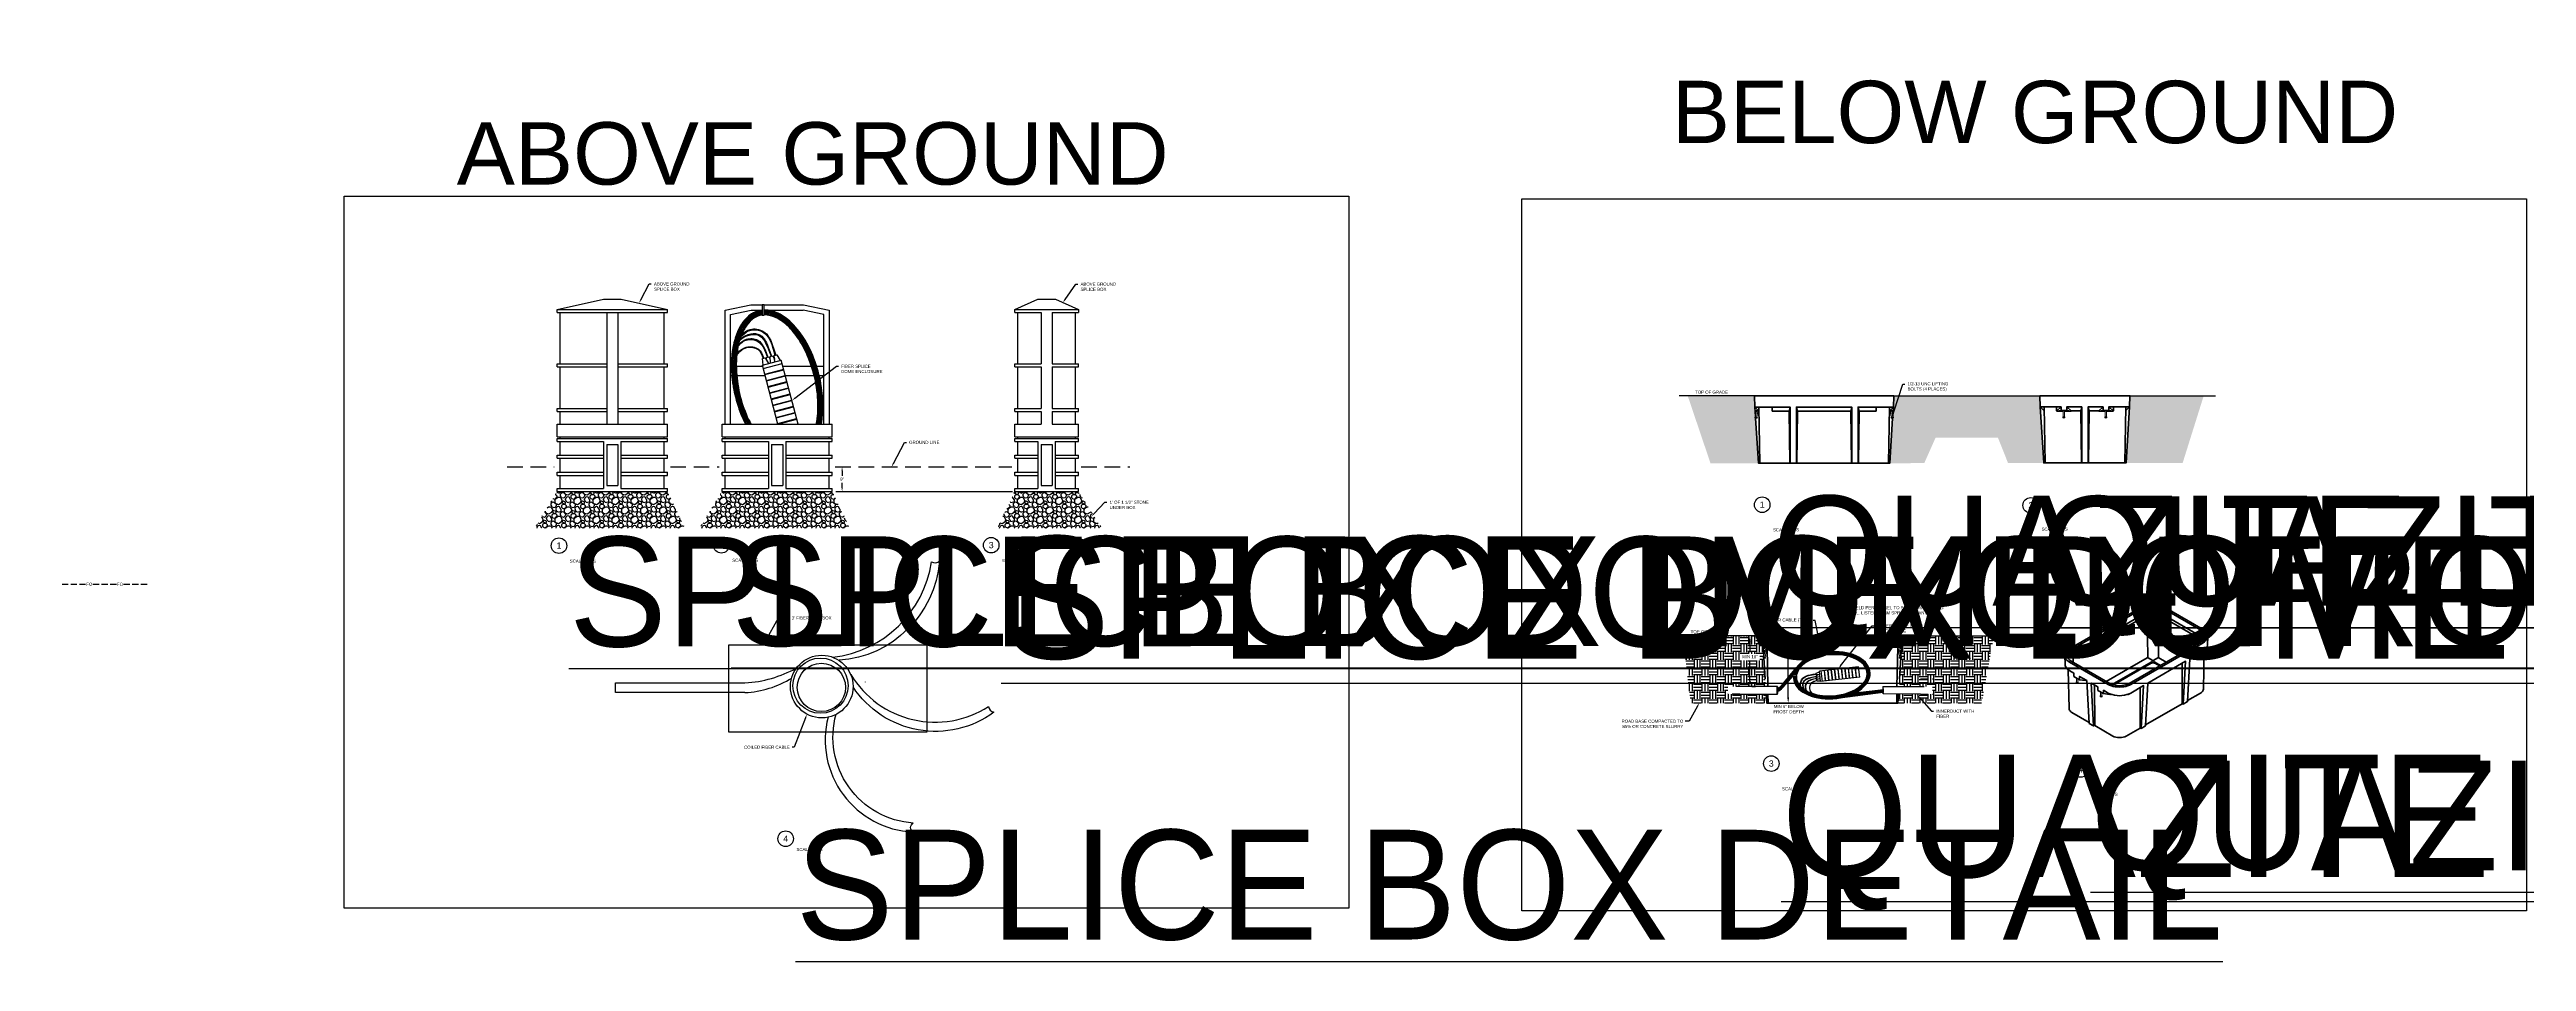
# Model space of a CAD drawing. Header units: feet. Extents: x -21 to 222, y -35 to 17.
# Drawn here: x 0 to 79.5, y -12.1 to 17.2 of the extents above; entities that cross this region are included whole.
import ezdxf
from ezdxf import colors
from ezdxf.entities.mleader import LeaderData, LeaderLine
from ezdxf.enums import TextEntityAlignment as Align
from ezdxf.math import Vec2, Vec3

# ---------------------------------------------------------------- set-up
doc = ezdxf.new("R2018")
doc.units = ezdxf.units.FT
doc.header["$MEASUREMENT"] = 0
doc.linetypes.add('DASHED', pattern=[0.75, 0.5, -0.25])
doc.linetypes.add('DASHED2', pattern=[0.375, 0.25, -0.125])
for name, color, linetype in [('E-ANNO-NOTE', 3, 'Continuous'), ('E-TEXT', 7, 'Continuous'), ('G-ANNO-TEXT', 1, 'Continuous'), ('GEN-003', 3, 'Continuous'), ('PDF_Geometry', 7, 'Continuous'), ('TEXT', 1, 'Continuous')]:
    doc.layers.add(name, color=color, linetype=linetype)
doc.layers.add('FO- splice box Above', color=1, linetype='Continuous', lineweight=30)
doc.layers.add('G-NPLT', color=67, linetype='Continuous', plot=False)
doc.styles.add('NEI-A', font='arial.ttf', dxfattribs={"height": 0.1})
doc.styles.get("Standard").update_dxf_attribs({"font": 'arial.ttf'})
doc.dimstyles.new('Annotative - Arch', dxfattribs={"dimscale": 0, "dimtxt": 0.1, "dimasz": 0.18, "dimexe": 0.18, "dimexo": 0.0625, "dimgap": 0.09, "dimtad": 0, "dimtih": 1, "dimtoh": 1, "dimdec": 4, "dimlfac": 12, "dimzin": 0, "dimdsep": 46, "dimlunit": 4, "dimtxsty": 'NEI-A', "dimcen": 0.09, "dimadec": 1, "dimazin": 0, "dimtfac": 1, "dimtdec": 4, "dimtofl": 0, "dimtmove": 0, "dimatfit": 3, "dimfxl": 1, "dimtolj": 1, "dimtzin": 0, "dimarcsym": 0})
doc.dimstyles.new('NEI-A', dxfattribs={"dimtxt": 0.1, "dimasz": 0.125, "dimexe": 0.0625, "dimexo": 0.0625, "dimgap": 0.0625, "dimtad": 0, "dimtih": 1, "dimtoh": 1, "dimdec": 4, "dimzin": 3, "dimdsep": 46, "dimlunit": 4, "dimtxsty": 'NEI-A', "dimcen": 0, "dimadec": 0, "dimazin": 0, "dimtfac": 0.75, "dimtdec": 4, "dimtofl": 0, "dimtmove": 0, "dimatfit": 3, "dimfxl": 1, "dimfrac": 1, "dimtolj": 1, "dimtzin": 0, "dimarcsym": 0})
pattern_1 = [(0, (42.28815, 2.0998), (0.25, 0.25), [0.25, -0.25]), (0, (42.28815, 2.19355), (0.25, 0.25), [0.25, -0.25]), (0, (42.28815, 2.2873), (0.25, 0.25), [0.25, -0.25]), (90, (42.3194, 2.31855), (-0.25, 0.25), [0.25, -0.25]), (90, (42.41315, 2.31855), (-0.25, 0.25), [0.25, -0.25]), (90, (42.5069, 2.31855), (-0.25, 0.25), [0.25, -0.25])]

# ---------------------------------------------------------------- blocks, each defined once
blk = doc.blocks.new('fo-box-side')
at = {"layer": 'FO- splice box Above'}
for points in [[(-8.5, 48.74), (-2.35, 51.44), (2.35, 51.44), (8.5, 48.74)], [(-8.5, 48.74), (8.5, 48.74)], [(-8.5, 47.91), (-8.5, 48.74)], [(-8.5, 47.91), (-1.49, 47.91)], [(-7.67, 34.19), (-7.67, 47.91)], [(-1.49, 47.91), (-1.49, 34.19)], [(1.49, 47.91), (8.5, 47.91)], [(1.49, 47.91), (1.49, 34.19)], [(7.67, 47.91), (7.67, 34.19)], [(8.5, 48.74), (8.5, 47.91)], [(-8.5, 34.19), (-1.49, 34.19)], [(-8.5, 33.36), (-8.5, 34.19)], [(-8.5, 33.36), (-1.49, 33.36)], [(-7.67, 22.25), (-7.67, 33.36)], [(-1.49, 33.36), (-1.49, 22.25)], [(1.49, 34.19), (8.5, 34.19)], [(1.49, 33.36), (8.5, 33.36)], [(1.49, 33.36), (1.49, 22.25)], [(7.67, 33.36), (7.67, 22.25)], [(8.5, 33.36), (8.5, 34.19)], [(-8.5, 22.25), (-1.49, 22.25)], [(-8.5, 21.43), (-8.5, 22.25)], [(-8.5, 21.43), (-1.49, 21.43)], [(-7.67, 18.05), (-7.67, 21.43)], [(-1.49, 21.43), (-1.49, 18.05)], [(1.49, 22.25), (8.5, 22.25)], [(1.49, 21.43), (8.5, 21.43)], [(1.49, 21.43), (1.49, 18.05)], [(7.67, 21.43), (7.67, 18.05)], [(8.5, 21.43), (8.5, 22.25)], [(-8.5, 18.05), (-1.49, 18.05)], [(-8.5, 14.6), (-8.5, 18.05)], [(-8.5, 14.6), (8.5, 14.6)], [(-8.5, 14.22), (8.5, 14.22)], [(-8.5, 13.39), (-8.5, 14.22)], [(-8.5, 13.39), (-2.31, 13.39)], [(-7.67, 14.22), (-7.67, 14.6)], [(-7.67, 9.77), (-7.67, 13.39)], [(-2.31, 13.39), (-2.31, 0.83)], [(1.49, 18.05), (8.5, 18.05)], [(2.31, 13.39), (8.5, 13.39)], [(2.31, 13.39), (2.31, 0.83)], [(7.67, 14.6), (7.67, 14.22)], [(7.67, 13.39), (7.67, 9.77)], [(8.5, 14.6), (8.5, 18.05)], [(8.5, 13.39), (8.5, 14.22)], [(-8.5, 9.77), (-2.31, 9.77)], [(-8.5, 8.94), (-8.5, 9.77)], [(-8.5, 8.94), (-2.31, 8.94)], [(-7.67, 5.16), (-7.67, 8.94)], [(-1.49, 12.56), (1.49, 12.56)], [(-1.49, 12.56), (-1.49, 1.66)], [(1.49, 12.56), (1.49, 1.66)], [(2.31, 9.77), (8.5, 9.77)], [(2.31, 8.94), (8.5, 8.94)], [(7.67, 8.94), (7.67, 5.16)], [(8.5, 8.94), (8.5, 9.77)], [(-8.5, 5.16), (-2.31, 5.16)], [(-8.5, 4.33), (-8.5, 5.16)], [(-8.5, 4.33), (-2.31, 4.33)], [(-8.5, 0.83), (-2.31, 0.83)], [(-8.5, 0), (-8.5, 0.83)], [(-8.5, 0), (8.5, 0)], [(-7.67, 0.83), (-7.67, 4.33)], [(-1.49, 1.66), (1.49, 1.66)], [(2.31, 5.16), (8.5, 5.16)], [(2.31, 4.33), (8.5, 4.33)], [(2.31, 0.83), (8.5, 0.83)], [(7.67, 4.33), (7.67, 0.83)], [(8.5, 4.33), (8.5, 5.16)], [(8.5, 0), (8.5, 0.83)]]:
    blk.add_lwpolyline(points, dxfattribs=at)
blk = doc.blocks.new('*D3')
at = {"color": 0, "lineweight": -2, "transparency": 16777216}
for p, q in [((25.29, 3.77), (25.512, 3.77)), ((25.449, 3.645), (25.449, 3.487)), ((25.449, 3.103), (25.449, 3.26)), ((25.307, 2.978), (25.512, 2.978))]:
    blk.add_line(p, q, dxfattribs=at)
at = {"color": 0, "transparency": 16777216}
for points in [[(25.429, 3.645), (25.47, 3.645), (25.449, 3.77)], [(25.429, 3.103), (25.47, 3.103), (25.449, 2.978)]]:
    blk.add_solid(points, dxfattribs=at)
at = {"layer": 'Defpoints', "color": 0, "transparency": 16777216}
for p in [(25.228, 3.77), (25.449, 3.77), (25.244, 2.978)]:
    blk.add_point(p, dxfattribs=at)
at = {"color": 0, "transparency": 16777216, "insert": (25.449, 3.374), "char_height": 0.1, "attachment_point": 5, "style": 'NEI-A'}
blk.add_mtext('\\A1;9"', dxfattribs=at)
blk = doc.blocks.new('*D8')
at = {"layer": 'Defpoints', "color": 0, "transparency": 16777216}
for p in [(54.603, -1.655), (54.603, -1.655), (54.603, -3.282)]:
    blk.add_point(p, dxfattribs=at)
at = {"layer": 'TEXT', "color": 0, "lineweight": -2, "transparency": 16777216}
for p, q in [((54.603, -1.835), (54.603, -2.185)), ((54.666, -1.655), (54.783, -1.655)), ((54.603, -3.102), (54.603, -2.468)), ((54.666, -3.282), (54.783, -3.282))]:
    blk.add_line(p, q, dxfattribs=at)
at = {"layer": 'TEXT', "color": 0, "transparency": 16777216}
for points in [[(54.573, -1.835), (54.633, -1.835), (54.603, -1.655)], [(54.573, -3.102), (54.633, -3.102), (54.603, -3.282)]]:
    blk.add_solid(points, dxfattribs=at)
at = {"layer": 'TEXT', "color": 0, "transparency": 16777216, "insert": (54.603, -2.326), "char_height": 0.1, "attachment_point": 5, "style": 'NEI-A'}
blk.add_mtext('\\A1;MIN 18"', dxfattribs=at)
blk = doc.blocks.new('*D9')
at = {"layer": 'Defpoints', "color": 0, "transparency": 16777216}
for p in [(55.83, -1.655), (55.83, -1.655), (55.83, -3.815)]:
    blk.add_point(p, dxfattribs=at)
at = {"layer": 'TEXT', "color": 0, "lineweight": -2, "transparency": 16777216}
for p, q in [((55.83, -3.635), (55.83, -1.835)), ((55.893, -1.655), (56.01, -1.655)), ((55.893, -3.815), (56.01, -3.815))]:
    blk.add_line(p, q, dxfattribs=at)
at = {"layer": 'TEXT', "color": 0, "transparency": 16777216}
for points in [[(55.8, -1.835), (55.86, -1.835), (55.83, -1.655)], [(55.8, -3.635), (55.86, -3.635), (55.83, -3.815)]]:
    blk.add_solid(points, dxfattribs=at)
at = {"layer": 'TEXT', "color": 0, "transparency": 16777216, "insert": (55.849, -4.01), "char_height": 0.1, "width": 1.34795, "attachment_point": 5, "style": 'NEI-A'}
blk.add_mtext('\\A1;MIN 6" BELOW FROST DEPTH', dxfattribs=at)
blk = doc.blocks.new('DETAIL_TITLE')
at = {"layer": 'G-ANNO-TEXT'}
blk.add_circle((0.592, -0.513), 0.25, dxfattribs=at)
at = {"layer": 'G-ANNO-TEXT', "style": 'NEI-A', "flags": 8}
blk.add_attdef('#', text='', height=0.2, dxfattribs=at).set_placement((0.592, -0.511), align=Align.MIDDLE_CENTER)
at = {"layer": 'G-ANNO-TEXT', "lineweight": 30, "flags": 104}
blk.add_attdef('DETAIL_TITLE', text='', height=0.2, dxfattribs=at).set_placement((0.91, -0.525), align=Align.BOTTOM_LEFT)
at = {"layer": 'G-ANNO-TEXT', "style": 'NEI-A'}
for tag, p in [('SCALE:', (0.939, -0.738)), ('1"_=_', (1.547, -0.738))]:
    blk.add_attdef(tag, text='', height=0.1, dxfattribs=at).set_placement(p, align=Align.BOTTOM_LEFT)

msp = doc.modelspace()

# ---------------------------------------------------------------- hatches: boundary and pattern name
h = msp.add_hatch()
h.set_pattern_fill('EARTH', color=256)
h.set_pattern_definition([(0, (41.71186, 2.0998), (0.25, 0.25), [0.25, -0.25]), (0, (41.71186, 2.19355), (0.25, 0.25), [0.25, -0.25]), (0, (41.71186, 2.2873), (0.25, 0.25), [0.25, -0.25]), (90, (41.74311, 2.31855), (-0.25, 0.25), [0.25, -0.25]), (90, (41.83686, 2.31855), (-0.25, 0.25), [0.25, -0.25]), (90, (41.93061, 2.31855), (-0.25, 0.25), [0.25, -0.25])])
h.paths.add_polyline_path([(60.5644904, 4.7103376), (61.5644904, 4.7103376), (62.5644904, 4.7103376), (62.8891021, 3.8940604), (64.0373512, 3.8958807), (63.9240178, 5.6958807), (63.9106845, 6.0558807), (59.2182963, 6.0480403), (59.2066297, 5.6880403), (59.1865994, 5.3842479), (59.1898904, 5.3651291), (59.2066297, 5.3680403), (59.2100981, 5.343761), (59.2082963, 5.3430403), (59.2066297, 5.3413736), (59.2021852, 5.3405959), (59.199963, 5.339707), (59.1986297, 5.3399736), (59.1832484, 5.3372819), (59.0916297, 3.8880403), (60.199196, 3.8897961)])
h.paths.add_polyline_path([(59.5606375, 5.8733328), (59.560643, 5.8733328)], flags=16)
h.paths.add_polyline_path([(54.7849923, 5.3375769), (54.7706134, 5.3400932), (54.7662963, 5.3393736), (54.7620463, 5.342207), (54.758099, 5.3437859), (54.7632963, 5.3680403), (54.778278, 5.3654348), (54.7816297, 5.384707), (54.7632963, 5.6880403), (54.749963, 6.0480403), (52.6043842, 6.0480403), (53.3346652, 3.8880403), (54.8766297, 3.8880403)])
h.paths.add_polyline_path([(69.1738125, 6.0558807), (66.8040178, 6.0558807), (66.7906845, 5.6958807), (66.6773512, 3.8958807), (68.4966943, 3.8958807)])
h = msp.add_hatch()
h.set_pattern_fill('K13', color=256, scale=0.04, angle=45, style=0)
h.set_pattern_definition([(161.565, (15.46205, 2.18394), (-0.30547, 0.30547), [0.039004, -0.926977]), (198.435, (15.48673, 2.02571), (-0.30547, -0.30547), [0.044652, -0.92133]), (108.435, (15.36686, 2.0564), (-0.30547, 0.30547), [0.058743, -0.90724]), (120.9638, (15.50661, 2.10966), (-0.3054701, 0.3054701), [0.086623, -1.69456]), (341.565, (15.58482, 2.36898), (-0.30547, 0.30547), [0.041445, -0.924536]), (30.9638, (15.55191, 2.34924), (-0.3054701, -0.3054701), [0.038383, -1.742798]), (108.435, (15.55641, 2.29671), (-0.30547, 0.30547), [0.014243, -0.951738]), (30.9638, (15.61509, 2.27531), (-0.3054701, -0.3054701), [0.044966, -1.736216]), (239.0362, (15.533, 2.23613), (0.3054701, 0.3054701), [0.0269, -1.754281]), (210.9638, (15.57402, 2.26074), (-0.3054701, -0.3054701), [0.047836, -1.733346]), (59.0362, (15.65813, 2.15599), (0.3054701, 0.3054701), [0.032295, -1.748887]), (315, (15.64254, 2.26074), (0.61094, -8e-15), [0.045542, -0.386458]), (341.565, (15.5528, 2.13868), (-0.30547, 0.30547), [0.05183, -0.914152]), (30.9638, (15.60196, 2.12229), (-0.3054701, -0.3054701), [0.0655, -1.715683]), (59.0362, (15.51391, 2.31149), (0.3054701, 0.3054701), [0.04393, -1.737251]), (30.9638, (15.42623, 2.25889), (-0.3054701, -0.3054701), [0.102242, -1.67894]), (341.565, (15.64857, 1.98113), (-0.30547, 0.30547), [0.087635, -0.878346]), (59.0362, (15.61196, 2.07743), (0.3054701, 0.3054701), [0.055313, -1.72587]), (210.9638, (15.71897, 2.17199), (-0.3054701, -0.3054701), [0.091607, -1.689574]), (300.9638, (15.80175, 2.16107), (-0.3054701, 0.3054701), [0.07819, -1.70299]), (225, (15.64396, 1.8907), (-8e-15, -0.61094), [0.033566, -0.398434]), (251.565, (15.66382, 1.95029), (0.30547, 0.30547), [0.062805, -0.903176]), (18.435, (15.58322, 1.85464), (-0.30547, -0.30547), [0.039002, -0.92698]), (341.565, (15.52397, 1.87439), (-0.30547, 0.30547), [0.062454, -0.903527]), (198.435, (15.56245, 2.023), (-0.30547, -0.30547), [0.040032, -0.92595]), (161.565, (15.60544, 2.00867), (-0.30547, 0.30547), [0.045315, -0.920666]), (225, (15.52447, 2.01034), (-8e-15, -0.61094), [0.043815, -0.388185]), (135, (15.6638, 1.9503), (-0.61094, 8e-15), [0.08256, -0.34944]), (135, (15.64857, 1.98113), (-0.61094, 8e-15), [0.051765, -0.380235]), (180, (15.769, 2.172), (-0.30547, 0.30547), [0.05002, -0.56092]), (270, (15.61196, 2.07743), (-0.30547, 0.30547), [0.059694, -0.551246]), (270, (15.84198, 2.09402), (-0.30547, 0.30547), [0.030332, -0.580608]), (161.565, (15.80175, 2.16107), (-0.30547, 0.30547), [0.03453, -0.931453]), (315, (15.62414, 2.35588), (0.61094, -8e-15), [0.041723, -0.390277]), (90, (15.65364, 2.29844), (-0.30547, 0.30547), [0.02793, -0.58301]), (90, (15.5519, 2.31023), (-0.30547, 0.30547), [0.03901, -0.57193]), (360, (15.5921, 2.2753), (-0.30547, 0.30547), [0.022998, -0.587942]), (149.0362, (15.59209, 2.27531), (-0.3054701, 0.3054701), [0.041603, -1.739578]), (90, (15.4935, 1.9252), (-0.30547, 0.30547), [0.054164, -0.556776]), (120.9638, (15.52397, 1.87439), (-0.3054701, 0.3054701), [0.059248, -1.721933]), (315, (15.36686, 2.0564), (0.61094, -8e-15), [0.04022, -0.39178]), (71.565, (15.34828, 2.11212), (0.30547, 0.30547), [0.050688, -0.915293]), (45, (15.3643, 2.1602), (8e-15, 0.61094), [0.033566, -0.398434]), (198.435, (15.42504, 2.19628), (-0.30547, -0.30547), [0.039002, -0.92698]), (341.565, (15.3953, 2.02795), (-0.30547, 0.30547), [0.051733, -0.91425]), (45, (15.48673, 2.0257), (8e-15, 0.61094), [0.028114, -0.403886]), (270, (15.5066, 2.10966), (-0.30547, 0.30547), [0.06407, -0.54687]), (135, (15.5528, 2.13868), (-0.61094, 8e-15), [0.047566, -0.384434]), (180, (15.64254, 2.26074), (-0.30547, 0.30547), [0.068523, -0.542418]), (270, (15.51916, 2.21306), (-0.30547, 0.30547), [0.040752, -0.57019]), (270, (15.67474, 2.22854), (-0.30547, 0.30547), [0.04486, -0.56608]), (270, (15.5365, 2.36916), (-0.30547, 0.30547), [0.02, -0.59094])])
h.paths.add_polyline_path([(19.840857, 2.9775508), (16.300857, 2.9775508), (15.5814319, 1.8031465), (20.402614, 1.8031465)])
h = msp.add_hatch()
h.set_pattern_fill('K13', color=256, scale=0.04, angle=45, style=0)
h.set_pattern_definition([(161.565, (20.75555, 2.18394), (-0.30547, 0.30547), [0.039004, -0.926977]), (198.435, (20.78024, 2.02571), (-0.30547, -0.30547), [0.044652, -0.92133]), (108.435, (20.66036, 2.0564), (-0.30547, 0.30547), [0.058743, -0.90724]), (120.9638, (20.80012, 2.10966), (-0.3054701, 0.3054701), [0.086623, -1.69456]), (341.565, (20.87833, 2.36898), (-0.30547, 0.30547), [0.041445, -0.924536]), (30.9638, (20.84541, 2.34924), (-0.3054701, -0.3054701), [0.038383, -1.742798]), (108.435, (20.84992, 2.29671), (-0.30547, 0.30547), [0.014243, -0.951738]), (30.9638, (20.90859, 2.27531), (-0.3054701, -0.3054701), [0.044966, -1.736216]), (239.0362, (20.8265, 2.23613), (0.3054701, 0.3054701), [0.0269, -1.754281]), (210.9638, (20.86752, 2.26074), (-0.3054701, -0.3054701), [0.047836, -1.733346]), (59.0362, (20.95163, 2.15599), (0.3054701, 0.3054701), [0.032295, -1.748887]), (315, (20.93604, 2.26074), (0.61094, -8e-15), [0.045542, -0.386458]), (341.565, (20.8463, 2.13868), (-0.30547, 0.30547), [0.05183, -0.914152]), (30.9638, (20.89547, 2.12229), (-0.3054701, -0.3054701), [0.0655, -1.715683]), (59.0362, (20.80741, 2.31149), (0.3054701, 0.3054701), [0.04393, -1.737251]), (30.9638, (20.71974, 2.25889), (-0.3054701, -0.3054701), [0.102242, -1.67894]), (341.565, (20.94207, 1.98113), (-0.30547, 0.30547), [0.087635, -0.878346]), (59.0362, (20.90546, 2.07743), (0.3054701, 0.3054701), [0.055313, -1.72587]), (210.9638, (21.01248, 2.17199), (-0.3054701, -0.3054701), [0.091607, -1.689574]), (300.9638, (21.09525, 2.16107), (-0.3054701, 0.3054701), [0.07819, -1.70299]), (225, (20.93746, 1.8907), (-8e-15, -0.61094), [0.033566, -0.398434]), (251.565, (20.95732, 1.95029), (0.30547, 0.30547), [0.062805, -0.903176]), (18.435, (20.87672, 1.85464), (-0.30547, -0.30547), [0.039002, -0.92698]), (341.565, (20.81747, 1.87439), (-0.30547, 0.30547), [0.062454, -0.903527]), (198.435, (20.85595, 2.023), (-0.30547, -0.30547), [0.040032, -0.92595]), (161.565, (20.89894, 2.00867), (-0.30547, 0.30547), [0.045315, -0.920666]), (225, (20.81797, 2.01034), (-8e-15, -0.61094), [0.043815, -0.388185]), (135, (20.9573, 1.9503), (-0.61094, 8e-15), [0.08256, -0.34944]), (135, (20.94207, 1.98113), (-0.61094, 8e-15), [0.051765, -0.380235]), (180, (21.0625, 2.172), (-0.30547, 0.30547), [0.05002, -0.56092]), (270, (20.90546, 2.07743), (-0.30547, 0.30547), [0.059694, -0.551246]), (270, (21.13548, 2.09402), (-0.30547, 0.30547), [0.030332, -0.580608]), (161.565, (21.09525, 2.16107), (-0.30547, 0.30547), [0.03453, -0.931453]), (315, (20.91764, 2.35588), (0.61094, -8e-15), [0.041723, -0.390277]), (90, (20.94715, 2.29844), (-0.30547, 0.30547), [0.02793, -0.58301]), (90, (20.8454, 2.31023), (-0.30547, 0.30547), [0.03901, -0.57193]), (360, (20.8856, 2.2753), (-0.30547, 0.30547), [0.022998, -0.587942]), (149.0362, (20.88559, 2.27531), (-0.3054701, 0.3054701), [0.041603, -1.739578]), (90, (20.787, 1.9252), (-0.30547, 0.30547), [0.054164, -0.556776]), (120.9638, (20.81747, 1.87439), (-0.3054701, 0.3054701), [0.059248, -1.721933]), (315, (20.66036, 2.0564), (0.61094, -8e-15), [0.04022, -0.39178]), (71.565, (20.64178, 2.11212), (0.30547, 0.30547), [0.050688, -0.915293]), (45, (20.6578, 2.1602), (8e-15, 0.61094), [0.033566, -0.398434]), (198.435, (20.71855, 2.19628), (-0.30547, -0.30547), [0.039002, -0.92698]), (341.565, (20.6888, 2.02795), (-0.30547, 0.30547), [0.051733, -0.91425]), (45, (20.78024, 2.0257), (8e-15, 0.61094), [0.028114, -0.403886]), (270, (20.80012, 2.10966), (-0.30547, 0.30547), [0.06407, -0.54687]), (135, (20.8463, 2.13868), (-0.61094, 8e-15), [0.047566, -0.384434]), (180, (20.93604, 2.26074), (-0.30547, 0.30547), [0.068523, -0.542418]), (270, (20.81266, 2.21306), (-0.30547, 0.30547), [0.040752, -0.57019]), (270, (20.96825, 2.22854), (-0.30547, 0.30547), [0.04486, -0.56608]), (270, (20.83, 2.36916), (-0.30547, 0.30547), [0.02, -0.59094])])
h.paths.add_polyline_path([(25.1343594, 2.9775508), (21.5943594, 2.9775508), (20.8749343, 1.8031465), (25.6961163, 1.8031465)])
h = msp.add_hatch()
h.set_pattern_fill('K13', color=256, scale=0.04, angle=45, style=0)
h.set_pattern_definition([(161.565, (30.3155, 2.18394), (-0.30547, 0.30547), [0.039004, -0.926977]), (198.435, (30.34019, 2.02571), (-0.30547, -0.30547), [0.044652, -0.92133]), (108.435, (30.2203, 2.0564), (-0.30547, 0.30547), [0.058743, -0.90724]), (120.9638, (30.36007, 2.10966), (-0.30547, 0.30547), [0.086623, -1.69456]), (341.565, (30.43828, 2.36898), (-0.30547, 0.30547), [0.041445, -0.924536]), (30.9638, (30.40536, 2.34924), (-0.30547, -0.30547), [0.038383, -1.7428]), (108.435, (30.40987, 2.29671), (-0.30547, 0.30547), [0.014243, -0.95174]), (30.9638, (30.46854, 2.27531), (-0.30547, -0.30547), [0.044966, -1.736216]), (239.0362, (30.38645, 2.23613), (0.30547, 0.30547), [0.0269, -1.75428]), (210.9638, (30.42747, 2.26074), (-0.30547, -0.30547), [0.047836, -1.733346]), (59.0362, (30.51158, 2.15599), (0.30547, 0.30547), [0.032295, -1.748887]), (315, (30.496, 2.26074), (0.61094, -8e-15), [0.04554, -0.38646]), (341.565, (30.40625, 2.13868), (-0.30547, 0.30547), [0.05183, -0.91415]), (30.9638, (30.45542, 2.12229), (-0.30547, -0.30547), [0.0655, -1.715683]), (59.0362, (30.36736, 2.31149), (0.30547, 0.30547), [0.04393, -1.73725]), (30.9638, (30.27969, 2.25889), (-0.30547, -0.30547), [0.10224, -1.67894]), (341.565, (30.50202, 1.98113), (-0.30547, 0.30547), [0.087635, -0.878346]), (59.0362, (30.46542, 2.07743), (0.30547, 0.30547), [0.055313, -1.72587]), (210.9638, (30.57243, 2.17199), (-0.30547, -0.30547), [0.091607, -1.689574]), (300.9638, (30.6552, 2.16107), (-0.30547, 0.30547), [0.07819, -1.70299]), (225, (30.4974, 1.8907), (-8e-15, -0.61094), [0.033566, -0.398434]), (251.565, (30.51727, 1.95029), (0.30547, 0.30547), [0.062805, -0.903176]), (18.435, (30.43667, 1.85464), (-0.30547, -0.30547), [0.039002, -0.92698]), (341.565, (30.37742, 1.87439), (-0.30547, 0.30547), [0.062454, -0.903527]), (198.435, (30.4159, 2.023), (-0.30547, -0.30547), [0.04003, -0.92595]), (161.565, (30.4589, 2.00867), (-0.30547, 0.30547), [0.045315, -0.920666]), (225, (30.37792, 2.01034), (-8e-15, -0.61094), [0.043815, -0.388185]), (135, (30.51727, 1.9503), (-0.61094, 8e-15), [0.08256, -0.34944]), (135, (30.502, 1.98113), (-0.61094, 8e-15), [0.051765, -0.380235]), (180, (30.62245, 2.172), (-0.30547, 0.30547), [0.05002, -0.56092]), (270, (30.46542, 2.07743), (-0.30547, 0.30547), [0.059694, -0.551246]), (270, (30.69543, 2.09402), (-0.30547, 0.30547), [0.03033, -0.58061]), (161.565, (30.6552, 2.16107), (-0.30547, 0.30547), [0.03453, -0.931453]), (315, (30.4776, 2.35588), (0.61094, -8e-15), [0.041723, -0.390277]), (90, (30.5071, 2.29844), (-0.30547, 0.30547), [0.02793, -0.58301]), (90, (30.40536, 2.31023), (-0.30547, 0.30547), [0.03901, -0.57193]), (360, (30.44554, 2.2753), (-0.30547, 0.30547), [0.023, -0.58794]), (149.0362, (30.44554, 2.27531), (-0.30547, 0.30547), [0.041603, -1.73958]), (90, (30.34694, 1.9252), (-0.30547, 0.30547), [0.054164, -0.556776]), (120.9638, (30.37742, 1.87439), (-0.30547, 0.30547), [0.05925, -1.721933]), (315, (30.2203, 2.0564), (0.61094, -8e-15), [0.04022, -0.39178]), (71.565, (30.20173, 2.11212), (0.30547, 0.30547), [0.05069, -0.915293]), (45, (30.21776, 2.1602), (8e-15, 0.61094), [0.033566, -0.398434]), (198.435, (30.2785, 2.19628), (-0.30547, -0.30547), [0.039002, -0.92698]), (341.565, (30.24875, 2.02795), (-0.30547, 0.30547), [0.051733, -0.91425]), (45, (30.3402, 2.0257), (8e-15, 0.61094), [0.028114, -0.403886]), (270, (30.36007, 2.10966), (-0.30547, 0.30547), [0.06407, -0.54687]), (135, (30.40625, 2.13868), (-0.61094, 8e-15), [0.047566, -0.384434]), (180, (30.496, 2.26074), (-0.30547, 0.30547), [0.068523, -0.542418]), (270, (30.3726, 2.21306), (-0.30547, 0.30547), [0.04075, -0.57019]), (270, (30.5282, 2.22854), (-0.30547, 0.30547), [0.04486, -0.56608]), (270, (30.38996, 2.36916), (-0.30547, 0.30547), [0.02, -0.59094])])
h.paths.add_polyline_path([(33.0363201, 2.9775508), (30.9963202, 2.9775508), (30.434885, 1.8031465), (33.7837552, 1.8031465)])
h = msp.add_hatch()
h.set_pattern_fill('EARTH', color=256)
h.set_pattern_definition(pattern_1)
h.paths.add_polyline_path([(53.8936637, -3.2820861), (55.1071335, -3.2820861), (55.049202, -2.3657152), (55.0348231, -2.3631989), (55.032506, -2.363585), (55.0289875, -2.3621776), (55.0219983, -2.3609545), (55.027506, -2.3352517), (55.0426234, -2.3378808), (55.0458394, -2.318585), (55.027506, -2.0152517), (55.0141727, -1.6552517), (52.4473515, -1.6552517), (52.699259, -3.8152517), (55.1408394, -3.8152517), (55.1225173, -3.5254303), (53.8936637, -3.5254303)])
h.paths.add_polyline_path([(54.258128, -2.4517665), (54.9154712, -2.4517665), (54.9154712, -2.2347155), (54.258128, -2.2347155)], flags=16)
h.paths.add_polyline_path([(53.8641848, -2.394795), (53.8641861, -2.3947949)], flags=16)
h = msp.add_hatch()
h.set_pattern_fill('EARTH', color=256)
h.set_pattern_definition(pattern_1)
h.paths.add_polyline_path([(62.4317499, -1.6552517), (59.482506, -1.6552517), (59.4708394, -2.0152517), (59.4508394, -2.318585), (59.4541023, -2.3381625), (59.4709124, -2.335239), (59.4709727, -2.336185), (59.4743502, -2.3598277), (59.472506, -2.3602517), (59.4708394, -2.3619184), (59.4663949, -2.3626962), (59.4641727, -2.363585), (59.4628394, -2.3633184), (59.4474581, -2.3660101), (59.3982823, -3.2820861), (60.4664101, -3.2822955), (60.4664101, -3.5254303), (59.3741614, -3.5229464), (59.3558394, -3.8152517), (62.0420169, -3.8152517)])
h.paths.add_polyline_path([(59.635023, -2.4573468), (60.2818941, -2.4573468), (60.2826303, -2.4573468), (59.6357592, -2.4573468)], flags=16)
h.paths.add_polyline_path([(61.9951521, -2.9091811), (61.9951447, -2.9091784), (61.9951419, -2.9091779)], flags=16)

# ---------------------------------------------------------------- linework, layer by layer
for p, q in [((54.749963, 6.0480403), (52.3267398, 6.0480403)), ((59.2182963, 6.0480403), (63.9106845, 6.0558807)), ((66.8040178, 6.0558807), (69.5546904, 6.0558807)), ((0.4028329, 0), (0.6030006, 0)), ((0.6812878, 0), (0.8811003, 0)), ((0.9593874, 0), (1.1591999, 0)), ((1.3909, 0), (1.5910676, 0)), ((1.6693548, 0), (1.8691673, 0)), ((1.9474545, 0), (2.147267, 0)), ((2.3751099, 0), (2.5752776, 0)), ((2.6535647, 0), (2.8533772, 0)), ((2.9316644, 0), (3.1314769, 0)), ((55.0141727, -1.6552517), (52.0582298, -1.6552517)), ((59.482506, -1.6552517), (62.80352, -1.6552517)), ((57.4881119, -3.6504109), (58.8847794, -3.4664611)), ((57.6631089, -3.6106224), (58.8853096, -3.451717)), ((57.755922, -3.5821125), (58.8857479, -3.433393)), ((57.8247176, -3.5572564), (58.8859457, -3.4190153)), ((57.8819065, -3.5339276), (58.8860276, -3.4036513)), ((57.9305745, -3.5119772), (58.8859934, -3.3902851)), ((57.9738004, -3.4907041), (58.8858417, -3.3756527))]:
    msp.add_line(p, q)
at = {"linetype": 'DASHED2'}
for p, q in [((60.0787512, -3.0387419), (60.4664101, -3.0387419)), ((54.2813225, -3.5254303), (53.8936637, -3.5254303)), ((60.0787512, -3.5254303), (60.4664101, -3.5254303))]:
    msp.add_line(p, q, dxfattribs=at)
for points in [[(16.300857, 8.8267084), (17.7885702, 9.1507074), (18.3531439, 9.1507074), (19.840857, 8.8267084)], [(16.300857, 8.8267084), (19.840857, 8.8267084)], [(16.300857, 8.7272897), (16.300857, 8.8267084)], [(19.840857, 8.7272897), (19.840857, 8.8267084)], [(21.6937781, 5.1433926), (21.6937781, 8.7973993), (22.5152033, 8.976292)], [(21.8641753, 5.1433926), (21.8641753, 8.6601177), (22.5335432, 8.8058948)], [(22.5152033, 8.976292), (22.8829176, 8.976292)], [(22.5335432, 8.8058948), (22.8829176, 8.8058948)], [(22.8829176, 8.9863563), (22.8829176, 8.639387), (22.9470556, 8.639387), (22.9470556, 8.9863563)], [(22.8829176, 8.9863563), (22.9470556, 8.9863563)], [(22.9470556, 8.976292), (24.2135155, 8.976292)], [(22.9470556, 8.8058948), (24.1951756, 8.8058948)], [(24.8645435, 5.1433926), (24.8645435, 8.6601177), (24.1951756, 8.8058948)], [(24.2135155, 8.976292), (25.0349407, 8.7973993), (25.0349407, 5.1433926)], [(16.300857, 8.7272897), (19.840857, 8.7272897)], [(16.4002758, 7.080306), (16.4002758, 8.7272897)], [(17.892478, 8.7272897), (17.892478, 5.1433926)], [(18.2492361, 8.7272897), (18.2492361, 5.1433926)], [(19.7414383, 7.080306), (19.7414383, 8.7272897)], [(22.8909097, 7.0343635), (23.4984718, 7.1935783)], [(22.9158286, 7.0408936), (22.8967315, 7.2510248), (22.9768682, 7.272025), (23.0899556, 7.0865245)], [(23.025314, 7.192558), (23.0171012, 7.2829258), (23.0972378, 7.303926), (23.1439221, 7.2273484)], [(23.1551789, 7.1034868), (23.1360818, 7.3136179), (23.2162185, 7.3346181), (23.2846975, 7.22229)], [(23.292219, 7.1395287), (23.273288, 7.3478325), (23.3534247, 7.3688327), (23.4655286, 7.1849454)], [(24.0357335, 5.1433926), (23.4984718, 7.1935783)], [(16.300857, 7.080306), (17.892478, 7.080306)], [(16.300857, 6.9808873), (16.300857, 7.080306)], [(16.300857, 6.9808873), (17.892478, 6.9808873)], [(16.4002758, 5.6481461), (16.4002758, 6.9808873)], [(18.2492361, 7.080306), (19.840857, 7.080306)], [(18.2492361, 6.9808873), (19.840857, 6.9808873)], [(19.7414383, 5.6481461), (19.7414383, 6.9808873)], [(19.840857, 6.9808873), (19.840857, 7.080306)], [(21.8641753, 7.0056408), (21.8962987, 7.0056408)], [(21.8641753, 6.7042569), (21.9096994, 6.7042569)], [(22.0530614, 7.0056408), (22.8984366, 7.0056408)], [(22.0669947, 6.7042569), (22.9774159, 6.7042569)], [(23.3864484, 5.1433926), (22.8909097, 7.0343635)], [(22.9182254, 6.9301271), (23.5257874, 7.0893418)], [(22.9665989, 6.7455343), (23.5741609, 6.904749)], [(22.970413, 6.7309796), (23.5779751, 6.8901943)], [(23.0186002, 6.5470978), (23.6261622, 6.7063126)], [(23.0221747, 6.5334576), (23.6297367, 6.6926724)], [(23.0705482, 6.3488648), (23.6781102, 6.5080795)], [(23.0743623, 6.3343101), (23.6819244, 6.4935248)], [(23.5477217, 7.0056408), (24.4653502, 7.0056408)], [(23.6267009, 6.7042569), (24.5525876, 6.7042569)], [(24.6300397, 7.0056408), (24.8599235, 7.0056408)], [(24.7139837, 6.7042569), (24.8599235, 6.7042569)], [(16.300857, 5.6481461), (17.892478, 5.6481461)], [(16.300857, 5.5487274), (16.300857, 5.6481461)], [(18.2492361, 5.6481461), (19.840857, 5.6481461)], [(19.840857, 5.5487274), (19.840857, 5.6481461)], [(23.1225495, 6.1504283), (23.7301115, 6.3096431)], [(23.126124, 6.1367881), (23.733686, 6.2960029)], [(23.1744975, 5.9521953), (23.7820595, 6.11141)], [(23.1783116, 5.9376406), (23.7858736, 6.0968553)], [(23.2264988, 5.7537588), (23.8340608, 5.9129736)], [(23.2300733, 5.7401186), (23.8376353, 5.8993334)], [(23.2784468, 5.5555258), (23.8860088, 5.7147406)], [(23.2822609, 5.5409711), (23.8898229, 5.7001859)], [(16.300857, 5.5487274), (17.892478, 5.5487274)], [(16.300857, 5.1433926), (19.840857, 5.1433926)], [(16.300857, 4.7294471), (16.300857, 5.1433926)], [(16.4002758, 5.1433926), (16.4002758, 5.5487274)], [(18.2492361, 5.5487274), (19.840857, 5.5487274)], [(19.7414383, 5.1433926), (19.7414383, 5.5487274)], [(19.840857, 4.7294471), (19.840857, 5.1433926)], [(21.5943594, 5.1433926), (25.1343594, 5.1433926)], [(21.5943594, 4.7294471), (21.5943594, 5.1433926)], [(23.330448, 5.3570894), (23.9380101, 5.5163041)], [(23.3340225, 5.3434491), (23.9415846, 5.5026639)], [(23.382396, 5.1588563), (23.9899581, 5.3180711)], [(23.3862102, 5.1443016), (23.9937722, 5.3035164)], [(25.1343594, 4.7294471), (25.1343594, 5.1433926)], [(16.300857, 4.7294471), (19.840857, 4.7294471)], [(16.300857, 4.6833954), (19.840857, 4.6833954)], [(16.300857, 4.5839767), (16.300857, 4.6833954)], [(16.300857, 4.5839767), (17.793118, 4.5839767)], [(16.300857, 4.1497751), (17.793118, 4.1497751)], [(16.300857, 4.0503564), (16.300857, 4.1497751)], [(16.300857, 4.0503564), (17.793118, 4.0503564)], [(16.4002758, 4.6833954), (16.4002758, 4.7294471)], [(16.4002758, 4.7294471), (19.7414383, 4.7294471)], [(16.4002758, 4.1497751), (16.4002758, 4.5839767)], [(16.4002758, 3.5961683), (16.4002758, 4.0503564)], [(17.793118, 4.5839767), (17.793118, 3.0769695)], [(17.892478, 4.4846167), (18.2492361, 4.4846167)], [(17.892478, 4.4846167), (17.892478, 3.1763295)], [(18.2492361, 4.4846167), (18.2492361, 3.1763295)], [(18.3485961, 4.5839767), (19.840857, 4.5839767)], [(18.3485961, 4.5839767), (18.3485961, 3.0769695)], [(18.3485961, 4.1497751), (19.840857, 4.1497751)], [(18.3485961, 4.0503564), (19.840857, 4.0503564)], [(19.7414383, 4.6833954), (19.7414383, 4.7294471)], [(19.7414383, 4.1497751), (19.7414383, 4.5839767)], [(19.7414383, 3.5961683), (19.7414383, 4.0503564)], [(19.840857, 4.5839767), (19.840857, 4.6833954)], [(19.840857, 4.0503564), (19.840857, 4.1497751)], [(21.5943594, 4.7294471), (25.1343594, 4.7294471)], [(21.5943594, 4.6833954), (25.1343594, 4.6833954)], [(21.5943594, 4.5839767), (21.5943594, 4.6833954)], [(21.5943594, 4.5839767), (23.0866203, 4.5839767)], [(21.5943594, 4.1497751), (23.0866203, 4.1497751)], [(21.5943594, 4.0503564), (21.5943594, 4.1497751)], [(21.5943594, 4.0503564), (23.0866203, 4.0503564)], [(21.6937781, 4.6833954), (21.6937781, 4.7294471)], [(21.6937781, 4.1497751), (21.6937781, 4.5839767)], [(21.6937781, 3.5961683), (21.6937781, 4.0503564)], [(23.0866203, 4.5839767), (23.0866203, 3.0769695)], [(23.1859803, 4.4846167), (23.5427385, 4.4846167)], [(23.1859803, 4.4846167), (23.1859803, 3.1763295)], [(23.5427385, 4.4846167), (23.5427385, 3.1763295)], [(23.6420985, 4.5839767), (25.1343594, 4.5839767)], [(23.6420985, 4.5839767), (23.6420985, 3.0769695)], [(23.6420985, 4.1497751), (25.1343594, 4.1497751)], [(23.6420985, 4.0503564), (25.1343594, 4.0503564)], [(25.0349407, 4.6833954), (25.0349407, 4.7294471)], [(25.0349407, 4.1497751), (25.0349407, 4.5839767)], [(25.0349407, 3.5961683), (25.0349407, 4.0503564)], [(25.1343594, 4.5839767), (25.1343594, 4.6833954)], [(25.1343594, 4.0503564), (25.1343594, 4.1497751)], [(16.300857, 3.5961683), (17.793118, 3.5961683)], [(16.300857, 3.4967496), (16.300857, 3.5961683)], [(16.300857, 3.4967496), (17.793118, 3.4967496)], [(16.4002758, 3.0769695), (16.4002758, 3.4967496)], [(18.3485961, 3.5961683), (19.840857, 3.5961683)], [(18.3485961, 3.4967496), (19.840857, 3.4967496)], [(19.7414383, 3.0769695), (19.7414383, 3.4967496)], [(19.840857, 3.4967496), (19.840857, 3.5961683)], [(21.5943594, 3.5961683), (23.0866203, 3.5961683)], [(21.5943594, 3.4967496), (21.5943594, 3.5961683)], [(21.5943594, 3.4967496), (23.0866203, 3.4967496)], [(21.6937781, 3.0769695), (21.6937781, 3.4967496)], [(23.6420985, 3.5961683), (25.1343594, 3.5961683)], [(23.6420985, 3.4967496), (25.1343594, 3.4967496)], [(25.0349407, 3.0769695), (25.0349407, 3.4967496)], [(25.1343594, 3.4967496), (25.1343594, 3.5961683)], [(16.300857, 3.0769695), (17.793118, 3.0769695)], [(16.300857, 2.9775508), (16.300857, 3.0769695)], [(16.300857, 2.9775508), (19.840857, 2.9775508)], [(17.892478, 3.1763295), (18.2492361, 3.1763295)], [(18.3485961, 3.0769695), (19.840857, 3.0769695)], [(19.840857, 2.9775508), (19.840857, 3.0769695)], [(21.5943594, 3.0769695), (23.0866203, 3.0769695)], [(21.5943594, 2.9775508), (21.5943594, 3.0769695)], [(21.5943594, 2.9775508), (25.1343594, 2.9775508)], [(23.1859803, 3.1763295), (23.5427385, 3.1763295)], [(23.6420985, 3.0769695), (25.1343594, 3.0769695)], [(25.1343594, 2.9775508), (25.1343594, 3.0769695)], [(25.2444444, 2.9775508), (30.9194395, 2.9775508)], [(55.9775541, -2.9299706), (56.1007888, -2.9478155), (56.1057457, -2.9135838), (55.982511, -2.8957389)], [(55.9775541, -2.9299706), (55.982511, -2.8957389)], [(55.988041, -2.8965397), (56.0102896, -2.8707955)], [(56.845268, -2.9043507), (56.7326293, -2.8983558), (56.7276144, -2.8539624), (56.8344224, -2.8083421)], [(56.8539131, -2.9802771), (56.7402863, -2.9742296), (56.7352714, -2.9298362), (56.8005154, -2.9019689)], [(56.7963376, -3.0427046), (56.7474718, -3.0401039), (56.742457, -2.9957104), (56.7869358, -2.9767124)], [(56.8688221, -3.1128604), (56.7551953, -3.1068129), (56.7501804, -3.0624195), (56.8579254, -3.0163989)], [(58.0909697, -2.6479147), (56.8323609, -2.7900926)], [(56.8703815, -3.1266647), (56.8323609, -2.7900926)], [(58.1289903, -2.9844869), (56.8703815, -3.1266647)], [(56.9281255, -3.1201417), (56.8901049, -2.7835695)], [(57.0303847, -3.1085901), (56.9923641, -2.7720179)], [(57.0384476, -3.1076792), (57.000427, -2.7711071)], [(57.1403129, -3.0961721), (57.1022923, -2.7596)], [(57.1478692, -3.0953185), (57.1098486, -2.7587464)], [(57.2501284, -3.0837669), (57.2121078, -2.7471947)], [(57.2581913, -3.0828561), (57.2201707, -2.7462839)], [(57.3600566, -3.0713489), (57.3220359, -2.7347768)], [(57.3676129, -3.0704953), (57.3295922, -2.7339232)], [(57.469872, -3.0589437), (57.4318514, -2.7223715)], [(57.4779349, -3.0580329), (57.4399143, -2.7214607)], [(57.5798002, -3.0465257), (57.5417796, -2.7099536)], [(57.5873565, -3.0456721), (57.5493359, -2.7091)], [(57.6896157, -3.0341205), (57.6515951, -2.6975484)], [(57.6976786, -3.0332097), (57.659658, -2.6966375)], [(57.7995439, -3.0217026), (57.7615232, -2.6851304)], [(57.8071002, -3.020849), (57.7690795, -2.6842768)], [(57.9093594, -3.0092973), (57.8713387, -2.6727252)], [(57.9169156, -3.0084437), (57.878895, -2.6718716)], [(58.0191748, -2.9968921), (57.9811542, -2.66032)], [(58.0267311, -2.9960385), (57.9887105, -2.6594664)], [(58.1289903, -2.9844869), (58.0909697, -2.6479147)], [(55.4818665, -3.2820861), (54.162793, -3.2820861)], [(54.2813225, -3.5254303), (55.4818665, -3.5254303)], [(58.8782073, -3.2820861), (60.1972807, -3.2820861)], [(60.0787512, -3.5254303), (58.8782073, -3.5211981)]]:
    msp.add_lwpolyline(points)
at = {"linetype": 'DASHED'}
for points in [[(14.6964754, 3.7698667), (16.2074336, 3.7698667)], [(19.9343992, 3.7698667), (21.5009359, 3.7698667)], [(25.2279016, 3.7698667), (30.9028967, 3.7698667)], [(33.1298623, 3.7698667), (34.6891987, 3.7698667)]]:
    msp.add_lwpolyline(points, dxfattribs=at)
for points in [[(55.474045, -3.4016594, 0.1095728757), (55.647358, -3.2718338), (56.0186048, -2.8395721)], [(55.4741088, -3.4171544, 0.1113973155), (55.6511159, -3.2864006), (55.9812586, -2.9043877)], [(55.4741096, -3.386033, 0.1074434017), (55.643169, -3.2573965), (56.031209, -2.8025396)], [(55.4742976, -3.4323162, 0.1125423788), (55.6540228, -3.3015392), (55.9782581, -2.9300725)], [(55.4743161, -3.3698873, 0.1049500544), (55.6386367, -3.2429936), (56.0502024, -2.7583953)], [(55.4746255, -3.447641, 0.1147105609), (55.6587065, -3.3157701), (55.9953255, -2.9325439)], [(55.4746571, -3.3544574, 0.1053518484), (55.6385791, -3.2257862), (56.0995842, -2.6732882)]]:
    msp.add_lwpolyline(points, format="xyb")
for centre, major_axis, ratio, start_param, end_param in [((23.3642778, 6.3795802), (0.5771522, -2.4032496), 0.5616826121, 3.0716177009, 5.1132189429), ((23.3642778, 6.3795802), (0.5771522, -2.4032496), 0.5616826121, 0.9018033059, 3.0257218896), ((58.8782073, -3.4016421), (0, -0.119556), 0.0654210102, 5.3026326632, 10.7929476938)]:
    msp.add_ellipse(centre, major_axis=major_axis, ratio=ratio, start_param=start_param, end_param=end_param)
at = {"extrusion": (0, 0, -1)}
msp.add_ellipse((55.4818665, -3.4016421), major_axis=(0, -0.1237882), ratio=0.0631843506, start_param=5.0443482774, end_param=10.5317988708, dxfattribs=at)
for points, knots in [([(22.8829176, 8.7995364), (22.7854337, 8.78859), (22.6914998, 8.75978), (22.457503, 8.6369543), (22.3273744, 8.5129729), (22.1355002, 8.2177762), (22.0651132, 8.0615837), (21.959396, 7.7101035), (21.9238905, 7.5150151), (21.8906821, 7.1007072), (21.892786, 6.8816355), (21.9402308, 6.3764247), (21.9968974, 6.088198), (22.1512895, 5.5771303), (22.2413889, 5.3510561), (22.3466568, 5.1433926)], [3.0716304461, 3.0716304461, 3.0716304461, 3.0716304461, 3.2825121515, 3.2825121515, 3.6307216813, 3.6307216813, 3.9081026614, 3.9081026614, 4.1854836415, 4.1854836415, 4.4628646216, 4.4628646216, 4.8146577173, 4.8146577173, 5.1132357557, 5.1132357557, 5.1132357557, 5.1132357557]), ([(22.8829176, 8.7995364), (22.7854337, 8.78859), (22.6914998, 8.75978), (22.457503, 8.6369543), (22.3273744, 8.5129729), (22.1355002, 8.2177762), (22.0651132, 8.0615837), (21.959396, 7.7101035), (21.9238905, 7.5150151), (21.8906821, 7.1007072), (21.892786, 6.8816355), (21.9402308, 6.3764247), (21.9968974, 6.088198), (22.1512895, 5.5771303), (22.2413889, 5.3510561), (22.3466568, 5.1433926)], [3.0716304461, 3.0716304461, 3.0716304461, 3.0716304461, 3.2825121515, 3.2825121515, 3.6307216813, 3.6307216813, 3.9081026614, 3.9081026614, 4.1854836415, 4.1854836415, 4.4628646216, 4.4628646216, 4.8146577173, 4.8146577173, 5.1132357557, 5.1132357557, 5.1132357557, 5.1132357557]), ([(22.8829176, 8.7995364), (22.7854337, 8.78859), (22.6914998, 8.75978), (22.457503, 8.6369543), (22.3273744, 8.5129729), (22.1355002, 8.2177762), (22.0651132, 8.0615837), (21.959396, 7.7101035), (21.9238905, 7.5150151), (21.8906821, 7.1007072), (21.892786, 6.8816355), (21.9402308, 6.3764247), (21.9968974, 6.088198), (22.1512895, 5.5771303), (22.2413889, 5.3510561), (22.3466568, 5.1433926)], [3.0716304461, 3.0716304461, 3.0716304461, 3.0716304461, 3.2825121515, 3.2825121515, 3.6307216813, 3.6307216813, 3.9081026614, 3.9081026614, 4.1854836415, 4.1854836415, 4.4628646216, 4.4628646216, 4.8146577173, 4.8146577173, 5.1132357557, 5.1132357557, 5.1132357557, 5.1132357557]), ([(22.8829176, 8.7680522), (22.8158441, 8.7602244), (22.7506223, 8.743561), (22.5635062, 8.6679014), (22.4485592, 8.5832288), (22.2473471, 8.350325), (22.1612596, 8.2021063), (22.0270369, 7.8548898), (21.978931, 7.6559865), (21.9256538, 7.2255795), (21.9204794, 6.9941427), (21.9537364, 6.519675), (21.9921593, 6.2767078), (22.1091967, 5.8011279), (22.1877956, 5.5685786), (22.3141628, 5.2804605), (22.3471887, 5.2109179), (22.3818131, 5.1433926)], [3.0742528892, 3.0742528892, 3.0742528892, 3.0742528892, 3.2254558574, 3.2254558574, 3.524839138, 3.524839138, 3.8242224186, 3.8242224186, 4.1236056992, 4.1236056992, 4.4229889799, 4.4229889799, 4.7223722605, 4.7223722605, 5.0217555411, 5.0217555411, 5.1200968719, 5.1200968719, 5.1200968719, 5.1200968719]), ([(24.7810967, 5.1433926), (24.8184024, 5.3461237), (24.8356316, 5.5663487), (24.8272671, 6.0681893), (24.7928469, 6.3532159), (24.6680751, 6.9130476), (24.5778519, 7.1877301), (24.352408, 7.6938957), (24.2172146, 7.9252244), (23.918131, 8.3170229), (23.754234, 8.4772151), (23.4173406, 8.7076135), (23.244408, 8.7775162), (23.0334164, 8.8035044), (22.9899458, 8.805509), (22.9470556, 8.8041417)], [0.9017914027, 0.9017914027, 0.9017914027, 0.9017914027, 1.1932549724, 1.1932549724, 1.5414645022, 1.5414645022, 1.8896740321, 1.8896740321, 2.2378835619, 2.2378835619, 2.5860930918, 2.5860930918, 2.9343026216, 2.9343026216, 3.0257296586, 3.0257296586, 3.0257296586, 3.0257296586]), ([(24.7810967, 5.1433926), (24.8184024, 5.3461237), (24.8356316, 5.5663487), (24.8272671, 6.0681893), (24.7928469, 6.3532159), (24.6680751, 6.9130476), (24.5778519, 7.1877301), (24.352408, 7.6938957), (24.2172146, 7.9252244), (23.918131, 8.3170229), (23.754234, 8.4772151), (23.4173406, 8.7076135), (23.244408, 8.7775162), (23.0334164, 8.8035044), (22.9899458, 8.805509), (22.9470556, 8.8041417)], [0.9017914027, 0.9017914027, 0.9017914027, 0.9017914027, 1.1932549724, 1.1932549724, 1.5414645022, 1.5414645022, 1.8896740321, 1.8896740321, 2.2378835619, 2.2378835619, 2.5860930918, 2.5860930918, 2.9343026216, 2.9343026216, 3.0257296586, 3.0257296586, 3.0257296586, 3.0257296586]), ([(24.7810967, 5.1433926), (24.8184024, 5.3461237), (24.8356316, 5.5663487), (24.8272671, 6.0681893), (24.7928469, 6.3532159), (24.6680751, 6.9130476), (24.5778519, 7.1877301), (24.352408, 7.6938957), (24.2172146, 7.9252244), (23.918131, 8.3170229), (23.754234, 8.4772151), (23.4173406, 8.7076135), (23.244408, 8.7775162), (23.0334164, 8.8035044), (22.9899458, 8.805509), (22.9470556, 8.8041417)], [0.9017914027, 0.9017914027, 0.9017914027, 0.9017914027, 1.1932549724, 1.1932549724, 1.5414645022, 1.5414645022, 1.8896740321, 1.8896740321, 2.2378835619, 2.2378835619, 2.5860930918, 2.5860930918, 2.9343026216, 2.9343026216, 3.0257296586, 3.0257296586, 3.0257296586, 3.0257296586]), ([(24.7492261, 5.1433926), (24.77873, 5.3017922), (24.7958736, 5.4713648), (24.8053821, 5.8762957), (24.7888622, 6.1161516), (24.7134082, 6.5966246), (24.6544859, 6.837178), (24.4995407, 7.2973333), (24.4035367, 7.5168732), (24.1832201, 7.9151802), (24.0589318, 8.0938878), (23.7936663, 8.3944163), (23.6527296, 8.5161702), (23.3677261, 8.692232), (23.223796, 8.7465049), (23.0383331, 8.7718759), (22.9923266, 8.7743046), (22.9470556, 8.7728231)], [0.8990418255, 0.8990418255, 0.8990418255, 0.8990418255, 1.1297728929, 1.1297728929, 1.4291561736, 1.4291561736, 1.7285394542, 1.7285394542, 2.0279227348, 2.0279227348, 2.3273060155, 2.3273060155, 2.6266892961, 2.6266892961, 2.9260725767, 2.9260725767, 3.026460982, 3.026460982, 3.026460982, 3.026460982]), ([(22.8829176, 8.7365062), (22.8157433, 8.7283333), (22.7506171, 8.7108949), (22.5869528, 8.6414255), (22.4920916, 8.5745243), (22.3058424, 8.3790237), (22.2179897, 8.2414041), (22.0777597, 7.9134278), (22.0255383, 7.7229236), (21.9810702, 7.4286385), (21.9716359, 7.3393616), (21.9658382, 7.2477965)], [3.0771030985, 3.0771030985, 3.0771030985, 3.0771030985, 3.2352120518, 3.2352120518, 3.4900523181, 3.4900523181, 3.7883866102, 3.7883866102, 4.0867209022, 4.0867209022, 4.2103949567, 4.2103949567, 4.2103949567, 4.2103949567]), ([(22.8829176, 8.704977), (22.8202636, 8.6970047), (22.7595737, 8.6805631), (22.5934872, 8.6103026), (22.4926076, 8.5362364), (22.3118774, 8.3310449), (22.2321782, 8.1998252), (22.1099807, 7.9038842), (22.0647469, 7.7431892), (22.0223747, 7.4917808)], [3.08021410687, 3.08021410687, 3.08021410687, 3.08021410687, 3.23451880184, 3.23451880184, 3.51766862437, 3.51766862437, 3.8008184469, 3.8008184469, 4.0582528748, 4.0582528748, 4.0582528748, 4.0582528748]), ([(22.1312716, 7.7534968), (22.1754193, 7.8635339), (22.3932312, 8.0035235), (22.7057686, 8.046077), (22.8990099, 7.9310053), (23.0189946, 7.7233307), (23.1689875, 7.322241)], [0.8744474282, 0.8744474282, 0.8744474282, 0.8744474282, 2.4528377507, 5.1335316913, 8.4611870174, 10.8864402324, 10.8864402324, 10.8864402324, 10.8864402324]), ([(22.1531496, 7.831739), (22.2051335, 7.9074235), (22.4107864, 8.0356098), (22.7150606, 8.0770382), (22.9094823, 7.9612636), (23.0304344, 7.7505622), (23.1879731, 7.3272163)], [1.0750336702, 1.0750336702, 1.0750336702, 1.0750336702, 2.4528377507, 5.1335316913, 8.4611870174, 10.937955255, 10.937955255, 10.937955255, 10.937955255]), ([(22.8829176, 8.6733878), (22.8606336, 8.6704055), (22.8386255, 8.6663015), (22.7202855, 8.6379282), (22.6285405, 8.5928388), (22.4714311, 8.4681659), (22.404414, 8.3955497), (22.2830468, 8.2189706), (22.2288132, 8.1153443), (22.1765212, 7.9808781), (22.1699113, 7.9630849), (22.1634993, 7.9450047)], [3.08363681836, 3.08363681836, 3.08363681836, 3.08363681836, 3.14117724161, 3.14117724161, 3.39696366367, 3.39696366367, 3.60945131992, 3.60945131992, 3.82193897617, 3.82193897617, 3.85371966307, 3.85371966307, 3.85371966307, 3.85371966307]), ([(22.1880517, 7.931682), (22.2038262, 7.9512464), (22.2945683, 8.0558296), (22.5208848, 8.2076978), (23.0964203, 8.1130519), (23.2105946, 7.6682711), (23.2916176, 7.3526358)], [0.1857272775, 0.1857272775, 0.1857272775, 0.1857272775, 0.261041777, 0.5996440499, 0.9535139619, 1.8183815683, 1.8183815683, 1.8183815683, 1.8183815683]), ([(22.8829176, 8.6417519), (22.8793535, 8.6412504), (22.8757974, 8.6407189), (22.7832188, 8.6260713), (22.698669, 8.5933532), (22.5377872, 8.4880245), (22.4613932, 8.4150383), (22.3288133, 8.235419), (22.2715605, 8.1322667), (22.2233722, 8.0142067)], [3.08739777869, 3.08739777869, 3.08739777869, 3.08739777869, 3.0970738193, 3.0970738193, 3.33987203375, 3.33987203375, 3.58267024819, 3.58267024819, 3.80502825563, 3.80502825563, 3.80502825563, 3.80502825563]), ([(22.2233722, 8.0142067), (22.2241838, 8.0150505), (22.2975229, 8.0909677), (22.5040891, 8.2373314), (22.9092544, 8.1887612), (23.1559284, 7.9197787), (23.3208577, 7.3602984)], [2.4227649658, 2.4227649658, 2.4227649658, 2.4227649658, 2.4528377507, 5.1335316913, 8.4611870174, 10.937955255, 10.937955255, 10.937955255, 10.937955255]), ([(24.7173378, 5.1433926), (24.7385741, 5.2560573), (24.7534958, 5.3746482), (24.780697, 5.7756816), (24.7652088, 6.0757412), (24.6673267, 6.6761008), (24.5850025, 6.9762824), (24.3867759, 7.4790315), (24.2808106, 7.6892478), (24.0437165, 8.0620455), (23.9127354, 8.2246974), (23.6390431, 8.4872072), (23.4965098, 8.58716), (23.2374372, 8.7061788), (23.120475, 8.7359143), (22.9878001, 8.7420284), (22.9673436, 8.7421581), (22.9470556, 8.7414704)], [0.8962204433, 0.8962204433, 0.8962204433, 0.8962204433, 1.0625250625, 1.0625250625, 1.4393649386, 1.4393649386, 1.8162048148, 1.8162048148, 2.1193137163, 2.1193137163, 2.4224226177, 2.4224226177, 2.7255315192, 2.7255315192, 2.9803717855, 2.9803717855, 3.0272512776, 3.0272512776, 3.0272512776, 3.0272512776]), ([(24.6854364, 5.1433926), (24.7068452, 5.2556064), (24.7219279, 5.3739881), (24.7491537, 5.7702812), (24.7343879, 6.0657686), (24.6430774, 6.6338248), (24.571581, 6.9063474), (24.3916016, 7.3931903), (24.2874198, 7.61059), (24.0570309, 7.989751), (23.9317503, 8.1533074), (23.67705, 8.4136596), (23.548216, 8.5135459), (23.2919351, 8.654915), (23.1647012, 8.6956708), (23.0111513, 8.7102719), (22.9788665, 8.7112643), (22.9470556, 8.7101513)], [0.89332763, 0.89332763, 0.89332763, 0.89332763, 1.0612291544, 1.0612291544, 1.4354772143, 1.4354772143, 1.7797244668, 1.7797244668, 2.0896484198, 2.0896484198, 2.3874023518, 2.3874023518, 2.6682191568, 2.6682191568, 2.9513689793, 2.9513689793, 3.0281080212, 3.0281080212, 3.0281080212, 3.0281080212]), ([(24.6535213, 5.1433926), (24.6751045, 5.2551359), (24.6903523, 5.3733012), (24.7176031, 5.7648231), (24.7035606, 6.055697), (24.614887, 6.6155933), (24.5451141, 6.8846358), (24.3697984, 7.3642377), (24.2686442, 7.5780124), (24.0478507, 7.9471342), (23.9296251, 8.1052678), (23.6924302, 8.3570346), (23.5741734, 8.4545543), (23.3431368, 8.5963418), (23.230576, 8.6417241), (23.0626765, 8.6759466), (23.0040061, 8.6809322), (22.9470556, 8.6788324)], [0.8903601116, 0.8903601116, 0.8903601116, 0.8903601116, 1.059893965, 1.059893965, 1.4314716461, 1.4314716461, 1.7734616918, 1.7734616918, 2.0793956076, 2.0793956076, 2.3659571739, 2.3659571739, 2.6296043975, 2.6296043975, 2.8853908196, 2.8853908196, 3.0290725986, 3.0290725986, 3.0290725986, 3.0290725986]), ([(24.6215921, 5.1433926), (24.643352, 5.2546476), (24.6587695, 5.3725925), (24.6860452, 5.7593222), (24.6727246, 6.0455475), (24.5866727, 6.5973631), (24.5185815, 6.8630342), (24.3470888, 7.3375184), (24.2478612, 7.5494532), (24.0321135, 7.9143203), (23.9170942, 8.0703053), (23.6885204, 8.3175262), (23.5757341, 8.4132109), (23.3585007, 8.5528846), (23.2542316, 8.598934), (23.0827752, 8.6425351), (23.0135693, 8.6500694), (22.9470556, 8.6474805)], [0.8873143731, 0.8873143731, 0.8873143731, 0.8873143731, 1.0585223221, 1.0585223221, 1.4273567176, 1.4273567176, 1.7672113733, 1.7672113733, 2.0718689112, 2.0718689112, 2.3550693358, 2.3550693358, 2.6114773904, 2.6114773904, 2.8542756049, 2.8542756049, 3.0301237898, 3.0301237898, 3.0301237898, 3.0301237898]), ([(21.9290544, 7.129897), (21.9816257, 7.2291984), (22.0896169, 7.426895), (22.3790706, 7.6508009), (22.7862689, 7.5916687), (22.8769885, 7.3646953), (22.9194491, 7.256978)], [0.1853899995, 0.1853899995, 0.1853899995, 0.1853899995, 2.9820281653, 5.7989854776, 8.84503102, 11.5754818487, 11.5754818487, 11.5754818487, 11.5754818487]), ([(21.9316068, 7.1968359), (22.0194063, 7.3270542), (22.1119256, 7.4753704), (22.3751994, 7.6619147), (22.7803647, 7.6133445), (22.8825223, 7.3922987), (22.9367999, 7.2615249)], [0.7650674506, 0.7650674506, 0.7650674506, 0.7650674506, 2.4528377507, 5.1335316913, 8.4611870174, 10.937955255, 10.937955255, 10.937955255, 10.937955255]), ([(21.9628051, 7.1927776), (21.9575331, 7.0806437), (21.9576229, 6.9653618), (21.9761168, 6.5731413), (22.0193163, 6.2879345), (22.1682851, 5.7041642), (22.280227, 5.4075375), (22.4170806, 5.1433926)], [4.23504555294, 4.23504555294, 4.23504555294, 4.23504555294, 4.3850551943, 4.3850551943, 4.7374953781, 4.7374953781, 5.12711538527, 5.12711538527, 5.12711538527, 5.12711538527]), ([(21.9976786, 7.2542926), (21.9850036, 7.0616184), (21.9886216, 6.858311), (22.0354868, 6.3800556), (22.0905328, 6.1027728), (22.2452553, 5.5919909), (22.3407078, 5.3566129), (22.4524222, 5.1433926)], [4.20654087175, 4.20654087175, 4.20654087175, 4.20654087175, 4.46967031628, 4.46967031628, 4.81552899029, 4.81552899029, 5.13428365858, 5.13428365858, 5.13428365858, 5.13428365858]), ([(22.0223747, 7.4917808), (22.0195496, 7.4722229), (22.0169088, 7.4525087), (22.0090916, 7.389229), (22.0046171, 7.3451022), (22.0010359, 7.3003593)], [4.095600857367, 4.095600857367, 4.095600857367, 4.095600857367, 4.123811642264, 4.123811642264, 4.18547544832, 4.18547544832, 4.18547544832, 4.18547544832]), ([(22.0334366, 7.3119141), (22.0162402, 7.1083914), (22.0177843, 6.8913525), (22.0638519, 6.4014102), (22.1173514, 6.1264325), (22.272061, 5.6079154), (22.3713073, 5.3632913), (22.4878502, 5.1433926)], [4.17894546531, 4.17894546531, 4.17894546531, 4.17894546531, 4.4630582415, 4.4630582415, 4.80829542676, 4.80829542676, 5.14161520742, 5.14161520742, 5.14161520742, 5.14161520742]), ([(22.0223747, 7.4917808), (22.0531284, 7.5525226), (22.1411597, 7.7102977), (22.3876131, 7.8940005), (22.8571241, 7.8272951), (22.9741291, 7.5067308), (23.0517421, 7.2920037)], [0.0649812382, 0.0649812382, 0.0649812382, 0.0649812382, 0.2688089007, 0.6068437753, 0.9153878895, 1.5358108001, 1.5358108001, 1.5358108001, 1.5358108001]), ([(22.0345577, 7.5686181), (22.0599031, 7.6105122), (22.1479811, 7.7389784), (22.3953258, 7.914236), (22.7286405, 7.8894001), (22.9114538, 7.7198701), (23.0689924, 7.2965242)], [1.2307122959, 1.2307122959, 1.2307122959, 1.2307122959, 2.4528377507, 5.1335316913, 8.4611870174, 10.937955255, 10.937955255, 10.937955255, 10.937955255]), ([(22.0623259, 7.5662238), (22.0576316, 7.5366922), (22.0535186, 7.5070056), (22.0472952, 7.4562272), (22.0449575, 7.4353172), (22.0373239, 7.3537447)], [4.082063797947, 4.082063797947, 4.082063797947, 4.082063797947, 4.125148220198, 4.125148220198, 4.154901482355, 4.154901482355, 4.154901482355, 4.154901482355]), ([(22.0698197, 7.3641073), (22.0518558, 7.188836), (22.048183, 7.0023118), (22.0741763, 6.5547487), (22.1158482, 6.2897992), (22.2475679, 5.7742024), (22.3379391, 5.5235778), (22.4700665, 5.2460253), (22.4941913, 5.1981267), (22.5190959, 5.1513857)], [4.15299124109, 4.15299124109, 4.15299124109, 4.15299124109, 4.40329843594, 4.40329843594, 4.73833019479, 4.73833019479, 5.07336195364, 5.07336195364, 5.14502731833, 5.14502731833, 5.14502731833, 5.14502731833]), ([(22.1054306, 7.6339585), (22.1026812, 7.6190432), (22.1000705, 7.6040413), (22.0911299, 7.5499333), (22.0854569, 7.5102031), (22.0740853, 7.4043617)], [4.045608567697, 4.045608567697, 4.045608567697, 4.045608567697, 4.06826667709, 4.06826667709, 4.126746095053, 4.126746095053, 4.126746095053, 4.126746095053]), ([(56.2882991, -3.3972339), (56.2882991, -3.3972339), (56.2605923, -3.361707), (56.1984396, -3.2401471), (56.2556756, -3.0276564), (56.4183007, -2.9167901), (56.7296524, -2.8720036)], [2.4227649658, 2.4227649658, 2.4227649658, 2.4227649658, 2.4528377507, 5.1335316913, 8.4611870174, 10.937955255, 10.937955255, 10.937955255, 10.937955255]), ([(56.3144687, -3.4157903), (56.2791178, -3.3659995), (56.1975107, -3.2482434), (56.3105481, -2.9336137), (56.5567599, -2.9070515), (56.7314822, -2.8882018)], [0.1857272775, 0.1857272775, 0.1857272775, 0.1857272775, 0.5996440499, 0.9535139619, 1.8183815683, 1.8183815683, 1.8183815683, 1.8183815683]), ([(56.3941476, -3.4645164), (56.351413, -3.4252021), (56.2988914, -3.3055345), (56.300296, -3.1399358), (56.3771129, -3.0451169), (56.498916, -2.9968465), (56.737039, -2.9454834)], [1.0750336702, 1.0750336702, 1.0750336702, 1.0750336702, 2.4528377507, 5.1335316913, 8.4611870174, 10.937955255, 10.937955255, 10.937955255, 10.937955255]), ([(56.4270702, -3.4818311), (56.3725412, -3.4444532), (56.3146596, -3.3173838), (56.3058353, -3.1438233), (56.392453, -3.0530447), (56.5125658, -3.0050568), (56.7382271, -2.9560008)], [0.8744474282, 0.8744474282, 0.8744474282, 0.8744474282, 2.4528377507, 5.1335316913, 8.4611870174, 10.8864402324, 10.8864402324, 10.8864402324, 10.8864402324]), ([(56.5139713, -3.5382053), (56.498656, -3.525661), (56.4368983, -3.4687237), (56.362476, -3.3231664), (56.4014915, -3.1471895), (56.5061015, -3.0627207), (56.7442245, -3.0113576)], [1.2307122959, 1.2307122959, 1.2307122959, 1.2307122959, 2.4528377507, 5.1335316913, 8.4611870174, 10.937955255, 10.937955255, 10.937955255, 10.937955255]), ([(56.5606514, -3.5559098), (56.5290825, -3.5337585), (56.4516785, -3.4745809), (56.37268, -3.3288467), (56.4397832, -3.0761116), (56.6247018, -3.0457421), (56.745304, -3.0209138)], [0.0649812382, 0.0649812382, 0.0649812382, 0.0649812382, 0.2688089007, 0.6068437753, 0.9153878895, 1.5358108001, 1.5358108001, 1.5358108001, 1.5358108001]), ([(56.6952157, -3.613144), (56.6468131, -3.5691819), (56.5748042, -3.50834), (56.4955891, -3.3534089), (56.5528251, -3.1409182), (56.6786966, -3.1034783), (56.7526878, -3.0846162)], [0.7650674506, 0.7650674506, 0.7650674506, 0.7650674506, 2.4528377507, 5.1335316913, 8.4611870174, 10.937955255, 10.937955255, 10.937955255, 10.937955255]), ([(56.7297195, -3.6213934), (56.6961207, -3.5969089), (56.5989524, -3.523993), (56.50182, -3.3522016), (56.5648501, -3.1394423), (56.6930014, -3.1085651), (56.7537736, -3.094228)], [0.1853899995, 0.1853899995, 0.1853899995, 0.1853899995, 2.9820281653, 5.7989854776, 8.84503102, 11.5754818487, 11.5754818487, 11.5754818487, 11.5754818487])]:
    msp.add_open_spline(points, degree=3, knots=knots)
for points in [[(22.2233722, 8.0142067), (22.1707383, 7.9010293), (22.1381217, 7.7934511), (22.114912, 7.6822804)], [(22.1634993, 7.9450047), (22.1206198, 7.8339523), (22.0926226, 7.7310514), (22.0730583, 7.627914)]]:
    msp.add_open_spline(points, degree=3)
at = {"layer": 'E-ANNO-NOTE'}
for centre, radius in [((24.755522, -3.2561229), 0.8872091), ((24.7848118, -3.3114609), 0.7753624)]:
    msp.add_circle(centre, radius, dxfattribs=at)
at = {"layer": 'E-TEXT'}
for major_axis, ratio, start_param, end_param in [((-1.2308723, -0.0929164), 0.6126067532, 6.1754982242, 12.4135660395), ((-1.2147396, -0.0916986), 0.6074618782, 6.177909352, 12.4149883908), ((-1.1986069, -0.0904808), 0.6021785082, 1.065752584, 6.1332881048), ((-1.1824743, -0.089263), 0.5967509747, 1.030765012, 6.1348400557), ((-1.1663416, -0.0880451), 0.5911732956, 0.9971609582, 6.1364635937), ((-1.150209, -0.0868273), 0.5854391531, 0.9654105275, 6.1381638212), ((-1.1340763, -0.0856095), 0.57954187, 0.9357440971, 6.1399463406), ((-1.1986069, -0.0904808), 0.6021785082, 6.1804282115, 7.3228338149), ((-1.1824743, -0.089263), 0.5967509747, 6.1830622683, 7.1222312492), ((-1.1663416, -0.0880451), 0.5911732956, 6.1858197021, 6.8315182999), ((-1.150209, -0.0868273), 0.5854391531, 6.1887094948, 6.7831309395), ((-1.1340763, -0.0856095), 0.57954187, 6.1917415333, 6.7396699986), ((-1.1340763, -0.0856095), 0.57954187, 6.7642773288, 6.8943316501), ((-1.150209, -0.0868273), 0.5854391531, 6.8158101346, 6.9287269587), ((-1.1663416, -0.0880451), 0.5911732956, 6.8710715944, 6.9693813123), ((-1.1340763, -0.0856095), 0.57954187, 0.6356803923, 0.730817872), ((-1.150209, -0.0868273), 0.5854391531, 0.6697133094, 0.7630699162), ((-1.1663416, -0.0880451), 0.5911732956, 0.7110398375, 0.7985679778), ((-1.1340763, -0.0856095), 0.57954187, 0.7520041451, 0.9140597382), ((-1.150209, -0.0868273), 0.5854391531, 0.7873411181, 0.9424784243), ((-1.1663416, -0.0880451), 0.5911732956, 0.8280489305, 0.9739617523), ((-1.1824743, -0.089263), 0.5967509747, 0.8770998178, 1.0072570146)]:
    msp.add_ellipse((57.2297809, -2.9218748), major_axis=major_axis, ratio=ratio, start_param=start_param, end_param=end_param, dxfattribs=at)
at = {"layer": 'G-NPLT'}
msp.add_lwpolyline([(47.2726685, 12.3770311), (79.5365501, 12.3770311), (79.5365501, -10.4883779), (47.2726685, -10.4883779)], close=True, dxfattribs=at)
at = {"layer": 'GEN-003'}
for points in [[(25.1550472, -2.3454165, 0.3362198717), (28.3253104, 0.7222974, 0.3435931208), (28.5774811, 0.7424568, -0.3701212169), (25.3534562, -2.441728)], [(25.7303757, -2.8978127, 0.4231802854), (30.1515356, -3.9241892, 0.3435931208), (30.3248628, -4.1084557, -0.4302081551), (25.8019181, -3.293806)], [(26.1923437, -3.1363717, 0.0002444481), (26.1937446, -3.1386618, 0.0002444481)], [(25.001388, -4.2629785, 0.4760683912), (27.7237297, -7.9517271, -0.5587360424), (27.7358834, -7.6686061, -0.4752772525), (25.2562513, -4.1703583)]]:
    msp.add_lwpolyline(points, format="xyb", dxfattribs=at)
msp.add_lwpolyline([(21.8125157, -1.9405293), (28.1701968, -1.9405293), (28.1701968, -4.7436446), (21.8125157, -4.7436446)], close=True, dxfattribs=at)
msp.add_lwpolyline([(22.3319342, -3.4770514), (18.1765895, -3.4770514), (18.1765895, -3.1671871), (22.3319342, -3.1671871)], dxfattribs=at)
msp.add_circle((24.79812, -3.2834318), 1.0051206, dxfattribs=at)
for centre, radius, start, end in [((22.0779549, 0.8460136), 4.0212293, 273.621189623, 298.278137034), ((22.1926544, -0.3842809), 3.095905, 272.578515932, 301.969071786)]:
    msp.add_arc(centre, radius, start, end, dxfattribs=at)
at = {"layer": 'PDF_Geometry', "lineweight": 53}
for points in [[(58.649963, 5.6880403), (59.2066297, 5.6880403), (59.2182963, 6.0480403), (54.749963, 6.0480403), (54.7632963, 5.6880403), (55.3182963, 5.6880403)], [(54.889963, 5.5630403), (54.7632963, 5.6880403), (54.7816297, 5.384707)], [(54.889963, 5.554707), (54.7716297, 5.5763736)], [(54.9182963, 3.8880403), (54.8866297, 5.6880403)], [(55.8616297, 5.5630403), (55.3182963, 5.5630403), (55.3182963, 5.6880403), (55.8932963, 5.6880403)], [(55.8816297, 3.8880403), (55.8616297, 5.5630403), (55.8932963, 5.6880403), (55.8932963, 3.8880403)], [(56.094963, 5.6880403), (57.8732963, 5.6880403), (57.8416297, 5.5630403), (56.1266297, 5.5630403)], [(56.094963, 3.8880403), (56.094963, 5.6880403), (56.1266297, 5.5630403), (56.1066297, 3.8880403)], [(57.8732963, 5.6880403), (57.8732963, 3.8880403)], [(58.0766297, 5.6880403), (58.649963, 5.6880403), (58.649963, 5.5630403), (58.1082963, 5.5630403)], [(58.0766297, 3.8880403), (58.0766297, 5.6880403), (58.1082963, 5.5630403), (58.0866297, 3.8880403)], [(59.049963, 3.8880403), (59.0816297, 5.6880403)], [(59.1866297, 5.384707), (59.2066297, 5.6880403), (59.079963, 5.5630403)], [(59.079963, 5.554707), (59.1966297, 5.5763736)], [(64.4790178, 5.6958807), (63.9240178, 5.6958807), (63.9106845, 6.0558807), (66.8040178, 6.0558807), (66.7906845, 5.6958807), (66.2356845, 5.6958807)], [(64.0490178, 5.5708807), (63.9240178, 5.6958807), (64.0373512, 3.8958807), (66.6773512, 3.8958807), (66.7906845, 5.6958807), (66.6640178, 5.5708807)], [(64.0790178, 3.8958807), (64.0473512, 5.6958807)], [(64.4406845, 5.6958807), (64.4406845, 5.5708807), (64.4523512, 5.5708807), (64.4523512, 5.5625474)], [(64.4673512, 5.6958807), (64.5923512, 5.6958807), (64.4523512, 5.5708807)], [(64.6590178, 5.5625474), (64.4523512, 5.5625474), (64.5923512, 5.5842141), (64.5923512, 5.6958807)], [(64.5923512, 5.5842141), (64.7723512, 5.5842141), (64.7723512, 5.6958807), (65.2556845, 5.6958807), (65.2556845, 3.8958807)], [(64.7040178, 5.5625474), (64.9123512, 5.5625474), (64.7723512, 5.5842141)], [(64.9123512, 5.5708807), (64.7723512, 5.6958807), (64.9123512, 5.5708807)], [(65.2456845, 3.8958807), (65.2240178, 5.5708807), (64.9123512, 5.5708807), (64.9123512, 5.5625474)], [(65.2240178, 5.5708807), (65.2556845, 5.6958807)], [(65.4590178, 3.8958807), (65.4590178, 5.6958807), (65.9423512, 5.6958807), (65.9423512, 5.5842141), (65.8023512, 5.5625474), (66.0106845, 5.5625474)], [(65.4906845, 5.5708807), (65.4590178, 5.6958807)], [(65.8023512, 5.5625474), (65.8023512, 5.5708807), (65.9423512, 5.6958807), (65.8023512, 5.5708807), (65.4906845, 5.5708807), (65.4690178, 3.8958807)], [(66.1223512, 5.6958807), (66.1223512, 5.5842141), (65.9423512, 5.5842141)], [(66.1223512, 5.5842141), (66.2623512, 5.5625474), (66.0556845, 5.5625474)], [(66.2623512, 5.5708807), (66.1223512, 5.6958807), (66.2473512, 5.6958807)], [(66.2623512, 5.5625474), (66.2623512, 5.5708807), (66.2740178, 5.5708807), (66.2740178, 5.6958807)], [(66.6356845, 3.8958807), (66.6673512, 5.6958807)], [(59.1832963, 5.3380403), (59.0916297, 3.8880403), (54.8766297, 3.8880403), (54.784963, 5.3380403)], [(57.8632963, 3.8880403), (57.8416297, 5.5630403)], [(67.6129692, -0.6506612), (67.6789567, -0.6587085), (67.7449443, -0.6715841), (67.8061035, -0.6892881), (67.8624344, -0.710211), (67.9139368, -0.7375717), (69.151606, -1.4505593), (69.1950613, -1.4811389), (69.2336881, -1.5133279), (69.2642677, -1.5487359), (69.2851906, -1.5857533), (69.2996757, -1.6243802), (69.3028946, -1.6646165), (69.2996757, -1.7032433), (69.2851906, -1.7418702), (69.2642677, -1.7788876), (69.2336881, -1.8142956), (69.1950613, -1.8480941), (69.151606, -1.8770642), (66.8372129, -3.21291), (66.7857104, -3.2386613), (66.7293796, -3.2611936), (66.6682204, -3.2772882), (66.6038423, -3.2901638), (66.5362453, -3.298211), (66.4686482, -3.30143), (66.4010512, -3.298211), (66.3334542, -3.2901638), (66.2690761, -3.2772882), (66.2079169, -3.2611936), (66.151586, -3.2386613), (66.1000836, -3.21291), (64.8624144, -2.498313), (64.8173497, -2.4693429), (64.7787228, -2.4355444), (64.7497527, -2.4001364), (64.7272203, -2.363119)], [(64.7497527, -2.1699846), (64.7787228, -2.1345767), (64.8173497, -2.1023876), (64.8624144, -2.071808), (67.175198, -0.7375717), (67.2267005, -0.710211)], [(64.9847328, -2.5079697), (64.9847328, -2.3663379), (64.9879517, -2.3566812), (64.9976084, -2.3486339), (67.3474095, -0.9934747), (67.3618945, -0.9870369), (67.3779891, -0.9854274), (67.7111458, -0.9854274), (67.7272403, -0.9870369), (67.7417254, -0.9934747), (69.0148025, -1.7273851), (69.0244593, -1.7354324), (69.0276782, -1.7450891), (69.0276782, -1.886721)], [(67.3731607, -2.3566812), (67.3618945, -0.9870369)], [(67.7272403, -0.9870369), (67.7159742, -2.3566812)], [(58.9141727, -2.0152517), (59.4708394, -2.0152517), (59.482506, -1.6552517), (55.0141727, -1.6552517), (55.027506, -2.0152517), (55.582506, -2.0152517)], [(55.1541727, -2.1402517), (55.027506, -2.0152517), (55.0458394, -2.318585)], [(55.1541727, -2.148585), (55.0358394, -2.1269184)], [(55.0917497, -3.0387419), (55.0491727, -2.3652517)], [(55.1731263, -3.2820861), (55.1508394, -2.0152517)], [(59.3235525, -3.2820861), (59.3458394, -2.0152517)], [(59.4508394, -2.318585), (59.4708394, -2.0152517), (59.3441727, -2.1402517)], [(59.3441727, -2.148585), (59.4608394, -2.1269184)], [(59.447506, -2.3652517), (59.4049291, -3.0387419)], [(64.7095164, -2.2923031), (64.722392, -2.5771762), (64.7272203, -2.6141936), (64.7417054, -2.6496016), (64.7626283, -2.6850095), (64.7915984, -2.718808), (64.8286159, -2.7493876), (64.8704616, -2.7767483), (64.9992179, -2.8507832), (65.0024368, -2.960226), (65.1875238, -3.0664498)], [(66.0437527, -3.1179523), (67.3570662, -2.3615095), (67.3602851, -2.3599001)], [(69.1387304, -1.8191239), (69.0968846, -1.8464846), (66.784101, -3.1823304), (66.7358174, -3.2048628)], [(67.3023448, -4.5149573), (68.4788548, -3.8357683), (68.5142627, -3.8486439), (68.6526757, -3.7681713), (68.7315389, -2.3936986), (69.1419493, -2.1554996), (69.1854045, -2.1281389), (69.2208125, -2.0975593), (69.2497827, -2.0637608), (69.272315, -2.0283528), (69.2851906, -1.9929448), (69.2916284, -1.9559274), (69.3028946, -1.6710543)], [(67.3844269, -2.3599001), (67.3876458, -2.3615095), (67.5228398, -2.4419822), (67.5437627, -2.4468105), (67.566295, -2.4419822), (67.7014891, -2.3615095), (67.704708, -2.3599001)], [(67.7288498, -2.3599001), (67.7320687, -2.3615095), (67.9686582, -2.4967036)], [(68.6558946, -3.7343727), (69.0743523, -3.4929548), (69.1049319, -3.4720319), (69.1306831, -3.4478902), (69.1483871, -3.4237484), (69.1596533, -3.3963877), (69.1644817, -3.3706364), (69.1902329, -2.1233105)], [(64.822178, -2.7445593), (64.8495387, -3.9918852), (64.8527577, -4.0176364), (64.8656333, -4.0449971), (64.8833373, -4.0691389), (64.907479, -4.0932807), (64.9380586, -4.1142036), (65.4965388, -4.4360942)], [(66.2014791, -3.2048628), (66.1531955, -3.1823304), (64.9155263, -2.4677334)], [(65.3726109, -3.0712782), (65.3726109, -3.0905916), (65.1875238, -3.0664498), (65.1843049, -2.9586165), (65.4208945, -3.0938105), (65.4981482, -4.4698927), (65.6365612, -4.5487559), (65.6719691, -4.5374897), (66.2529816, -4.8722559)], [(65.6365612, -4.5487559), (65.5593074, -3.1742832), (65.7717552, -3.298211), (65.7749741, -3.4060444), (65.9600612, -3.5122683), (66.1451482, -3.5364101), (66.1451482, -3.5122683)], [(66.2352776, -3.2193479), (67.4826035, -2.498313), (67.5019169, -2.4934847), (67.5228398, -2.4950941), (67.5292776, -2.4967036), (67.5437627, -2.498313), (67.5598572, -2.4967036), (67.566295, -2.4950941), (67.5872179, -2.4934847), (67.6065314, -2.498313), (67.7867901, -2.6029274)], [(67.4954791, -2.5288926), (67.4826035, -2.533721), (66.2755139, -3.230614)], [(66.6843149, -4.8722559), (67.1269144, -4.6163529), (67.1623224, -4.6292285), (67.3007353, -4.5487559), (67.3779891, -3.1742832), (68.5931259, -2.4741712), (68.5142627, -3.8486439)], [(67.7562105, -2.6206314), (67.6065314, -2.533721), (67.5936557, -2.5288926)], [(68.4788548, -3.8357683), (68.4852926, -2.5353304)], [(59.3741614, -3.5254303), (59.3558394, -3.8152517), (55.1408394, -3.8152517), (55.1225173, -3.5254303)], [(55.182506, -3.8152517), (55.1774073, -3.5254303)], [(59.3141727, -3.8152517), (59.3192714, -3.5254303)], [(65.6671408, -3.2370518), (65.6719691, -4.5374897)], [(65.9600612, -3.5122683), (65.9568423, -3.4044349), (66.1081308, -3.4913454)], [(66.7422552, -3.5315817), (66.7422552, -3.5412384), (66.8291657, -3.4913454), (67.2395761, -3.2547558), (67.1623224, -4.6292285)], [(67.1269144, -4.6163529), (67.1317428, -3.315915)]]:
    msp.add_lwpolyline(points, dxfattribs=at)
at = {"layer": 'PDF_Geometry', "lineweight": 18}
for points in [[(54.7782963, 5.364707), (54.814963, 5.5680403)], [(59.189963, 5.364707), (59.154963, 5.5680403)], [(64.7040178, 5.3742141), (64.7040178, 5.5725474), (64.7040178, 5.5742141), (64.7006845, 5.5742141), (64.6990178, 5.5758807), (64.6656845, 5.5758807), (64.6623512, 5.5742141), (64.6606845, 5.5742141), (64.6590178, 5.5725474), (64.6590178, 5.3742141)], [(66.0556845, 5.3742141), (66.0556845, 5.5725474), (66.0540178, 5.5742141), (66.0523512, 5.5742141), (66.0490178, 5.5758807), (66.0156845, 5.5758807), (66.0140178, 5.5742141), (66.0106845, 5.5742141), (66.0106845, 5.5725474), (66.0106845, 5.3742141)], [(54.759963, 5.3430403), (54.7682963, 5.339707), (54.7782963, 5.3413736), (54.7966297, 5.334707), (54.8166297, 5.334707), (54.8232963, 5.3313736), (54.8332963, 5.3313736)], [(54.7782963, 5.3413736), (54.7816297, 5.364707)], [(54.8166297, 5.334707), (54.819963, 5.3580403)], [(54.8232963, 5.3563736), (54.8582963, 5.5613736)], [(59.1466297, 5.3563736), (59.109963, 5.5613736)], [(59.1366297, 5.3313736), (59.144963, 5.3313736), (59.1532963, 5.334707), (59.1732963, 5.334707), (59.1916297, 5.3413736)], [(59.1532963, 5.334707), (59.1482963, 5.3580403)], [(59.2082963, 5.3430403), (59.199963, 5.339707), (59.1916297, 5.3413736), (59.1866297, 5.364707)], [(64.7156845, 5.3475474), (64.6823512, 5.3508807), (64.6490178, 5.3475474)], [(66.0323512, 5.3775474), (66.0656845, 5.3742141), (66.0656845, 5.3408807), (66.0323512, 5.3375474), (65.9990178, 5.3408807), (65.9990178, 5.3742141), (66.0323512, 5.3775474), (66.0323512, 5.3508807)], [(65.9990178, 5.3475474), (66.0323512, 5.3508807), (66.0656845, 5.3475474)], [(55.0241727, -2.3602517), (55.032506, -2.363585), (55.042506, -2.3619184), (55.0608394, -2.368585), (55.0808394, -2.368585), (55.087506, -2.3719184), (55.097506, -2.3719184)], [(55.042506, -2.338585), (55.0791727, -2.1352517)], [(55.042506, -2.3619184), (55.0458394, -2.338585)], [(55.0808394, -2.368585), (55.0841727, -2.3452517)], [(55.087506, -2.3469184), (55.122506, -2.1419184)], [(59.4108394, -2.3469184), (59.3741727, -2.1419184)], [(59.4008394, -2.3719184), (59.4091727, -2.3719184), (59.417506, -2.368585), (59.437506, -2.368585), (59.4558394, -2.3619184)], [(59.417506, -2.368585), (59.412506, -2.3452517)], [(59.4541727, -2.338585), (59.4191727, -2.1352517)], [(59.472506, -2.3602517), (59.4641727, -2.363585), (59.4558394, -2.3619184), (59.4508394, -2.338585)], [(65.1263646, -3.130828), (65.1360213, -3.1356563), (65.1360213, -3.1710643), (65.1070512, -3.1823304), (65.078081, -3.1710643), (65.078081, -3.1356563), (65.0877378, -3.130828)], [(65.1070512, -3.1823304), (65.1070512, -3.1646265), (65.078081, -3.1533603)], [(65.0877378, -3.0085095), (65.0877378, -3.1437036), (65.095785, -3.1517508), (65.1070512, -3.1549697), (65.1183174, -3.1517508), (65.1263646, -3.1437036), (65.1263646, -3.0326513)], [(65.1360213, -3.1533603), (65.1070512, -3.1646265)], [(65.8602751, -3.5766464), (65.8506184, -3.5814747), (65.8506184, -3.6168827), (65.8795885, -3.6281489)], [(65.8506184, -3.5991787), (65.8795885, -3.6104449), (65.8795885, -3.6281489), (65.9085587, -3.6168827), (65.9085587, -3.5814747), (65.898902, -3.5766464)], [(65.8602751, -3.454328), (65.8602751, -3.589522), (65.8683224, -3.5975693), (65.8795885, -3.6007882), (65.8908547, -3.5975693), (65.898902, -3.589522), (65.898902, -3.4784698)], [(65.9085587, -3.5991787), (65.8795885, -3.6104449)]]:
    msp.add_lwpolyline(points, dxfattribs=at)
for points in [[(54.7632963, 5.3413736), (54.7582963, 5.344707), (54.7632963, 5.3680403), (54.839963, 5.354707), (54.834963, 5.3313736), (54.829963, 5.329707)], [(59.139963, 5.329707), (59.2066297, 5.3413736), (59.209963, 5.344707), (59.2066297, 5.3680403), (59.129963, 5.354707), (59.1332963, 5.3313736)], [(64.6823512, 5.3775474), (64.7156845, 5.3742141), (64.7156845, 5.3408807), (64.6823512, 5.3375474), (64.6490178, 5.3408807), (64.6490178, 5.3742141)], [(55.027506, -2.3619184), (55.022506, -2.358585), (55.027506, -2.3352517), (55.1041727, -2.348585), (55.0991727, -2.3719184), (55.0941727, -2.373585)], [(59.4041727, -2.373585), (59.4708394, -2.3619184), (59.4741727, -2.358585), (59.4708394, -2.3352517), (59.3941727, -2.348585), (59.397506, -2.3719184)]]:
    msp.add_lwpolyline(points, close=True, dxfattribs=at)
at = {"layer": 'PDF_Geometry', "lineweight": 53}
for points in [[(64.839882, -2.1619374), (64.8736805, -2.1313578), (64.9155263, -2.1039971), (67.2299194, -0.7681513), (67.278203, -0.7440095, -0.1945996979), (67.8109319, -0.7440095), (67.8592154, -0.7681513), (69.0968846, -1.4827483), (69.1387304, -1.510109)], [(69.1934518, -1.7627931), (69.16931, -1.7370418), (69.1387304, -1.7129001), (69.1049319, -1.6903677), (67.8672627, -0.9757707), (67.8173697, -0.9516289, 0.1923713396), (67.2701557, -0.9516289), (67.2218721, -0.9757707), (64.9090885, -2.3116165), (64.8736805, -2.3341488), (64.8447104, -2.3582906), (64.8189591, -2.3840419)], [(66.1950413, -3.5315817), (66.1950413, -3.5412384), (66.1081308, -3.4913454), (66.1580239, -3.5170966, 0.195142487), (66.7792726, -3.5170966), (66.8291657, -3.4913454)]]:
    msp.add_lwpolyline(points, format="xyb", dxfattribs=at)
for points in [[(67.2267005, -0.710211), (67.3550544, -0.6572063), (67.4750391, -0.6428151), (67.6129692, -0.6506612)], [(69.1387304, -1.510109), (69.2568374, -1.6009492), (69.2566094, -1.7271974), (69.1387304, -1.8191239)], [(64.7272203, -2.363119), (64.6973113, -2.2972253), (64.7064852, -2.2274287), (64.7497527, -2.1699846)], [(64.9155263, -2.4677334), (64.7948174, -2.3956433), (64.7348786, -2.2796152), (64.839882, -2.1619374)], [(67.3844269, -2.3599001), (67.3708404, -2.3554473), (67.3738715, -2.3554473), (67.3602851, -2.3599001)], [(67.7288498, -2.3599001), (67.7152633, -2.3554473), (67.7182944, -2.3554473), (67.704708, -2.3599001)], [(67.5936557, -2.5288926), (67.5649404, -2.515789), (67.5241944, -2.5157756), (67.4954791, -2.5288926)], [(66.7358174, -3.2048628), (66.5812026, -3.2745655), (66.3560938, -3.2745655), (66.2014791, -3.2048628)], [(66.2529816, -4.8722559), (66.3755548, -4.9413819), (66.5617685, -4.9413148), (66.6843149, -4.8722559)]]:
    msp.add_open_spline(points, degree=3, dxfattribs=at)

# ---------------------------------------------------------------- block references
at = {"xscale": 0.119999997317791, "yscale": 0.119999997317791, "zscale": 0.119999997317791}
msp.add_blockref('fo-box-side', (32.0163202, 2.9775508), dxfattribs=at)
at = {"layer": 'G-ANNO-TEXT'}
ref = msp.add_blockref('DETAIL_TITLE', (54.4037328, 3.0659939), dxfattribs=at)
ref.add_attrib('#', '1', dxfattribs={"layer": '0', "height": 0.2, "style": 'NEI-A'}).set_placement((54.9959328, 2.5550939), align=Align.MIDDLE_CENTER)
lines = msp.add_mtext('{\\LQUAZITE UNDERGROUND ENCLOSURE BOX FRONT VIEW}', dxfattribs={"layer": '0', "insert": (55.3136294, 2.8408555), "char_height": 3.524255013, "attachment_point": 1})
ref.add_attrib('DETAIL_TITLE', '', (55.3136294, 2.8408555)).embed_mtext(lines)
ref.add_attrib('SCALE:', 'SCALE:', dxfattribs={"layer": '0', "height": 0.1, "style": 'NEI-A'}).set_placement((55.3423821, 1.7974144), align=Align.TOP_LEFT)
ref.add_attrib('1"_=_', 'NTS', dxfattribs={"layer": '0', "height": 0.1, "style": 'NEI-A'}).set_placement((55.9021077, 1.8033685), align=Align.TOP_LEFT)
ref = msp.add_blockref('DETAIL_TITLE', (63.027765, 3.0480278), dxfattribs=at)
ref.add_attrib('#', '2', dxfattribs={"layer": '0', "height": 0.2, "style": 'NEI-A'}).set_placement((63.619965, 2.5371278), align=Align.MIDDLE_CENTER)
lines = msp.add_mtext('{\\LQUAZITE UNDERGROUND ENCLOSURE BOX SIDE VIEW}', dxfattribs={"layer": '0', "insert": (63.9376616, 2.8228894), "char_height": 3.514798768, "attachment_point": 1})
ref.add_attrib('DETAIL_TITLE', '', (63.9376616, 2.8228894)).embed_mtext(lines)
ref.add_attrib('SCALE:', 'SCALE:', dxfattribs={"layer": '0', "height": 0.1, "style": 'NEI-A'}).set_placement((63.9664143, 1.8186356), align=Align.TOP_LEFT)
ref.add_attrib('1"_=_', 'NTS', dxfattribs={"layer": '0', "height": 0.1, "style": 'NEI-A'}).set_placement((64.5261399, 1.8217079), align=Align.TOP_LEFT)
ref = msp.add_blockref('DETAIL_TITLE', (29.6453414, 1.7679269), dxfattribs=at)
ref.add_attrib('#', '3', dxfattribs={"layer": '0', "height": 0.2, "style": 'NEI-A'}).set_placement((30.2375414, 1.2570269), align=Align.MIDDLE_CENTER)
lines = msp.add_mtext('{\\LSPLICE BOX DOME ON SIDE VIEW}', dxfattribs={"layer": '0', "insert": (30.555238, 1.5427885), "char_height": 3.930750782, "attachment_point": 1})
ref.add_attrib('DETAIL_TITLE', '', (30.555238, 1.5427885)).embed_mtext(lines)
ref.add_attrib('SCALE:', 'SCALE:', dxfattribs={"layer": '0', "height": 0.1, "style": 'NEI-A'}).set_placement((30.5839907, 0.8118414), align=Align.TOP_LEFT)
ref.add_attrib('1"_=_', 'NTS', dxfattribs={"layer": '0', "height": 0.1, "style": 'NEI-A'}).set_placement((31.1437163, 0.8201417), align=Align.TOP_LEFT)
ref = msp.add_blockref('DETAIL_TITLE', (15.7666184, 1.7524968), dxfattribs=at)
ref.add_attrib('#', '1', dxfattribs={"layer": '0', "height": 0.2, "style": 'NEI-A'}).set_placement((16.3588184, 1.2415968), align=Align.MIDDLE_CENTER)
lines = msp.add_mtext('{\\LSPLICE BOX DOME ON FRONT VIEW}', dxfattribs={"layer": '0', "insert": (16.676515, 1.5273584), "char_height": 3.524255013, "attachment_point": 1})
ref.add_attrib('DETAIL_TITLE', '', (16.676515, 1.5273584)).embed_mtext(lines)
ref.add_attrib('SCALE:', 'SCALE:', dxfattribs={"layer": '0', "height": 0.1, "style": 'NEI-A'}).set_placement((16.7052677, 0.7949252), align=Align.TOP_LEFT)
ref.add_attrib('1"_=_', 'NTS', dxfattribs={"layer": '0', "height": 0.1, "style": 'NEI-A'}).set_placement((17.2649933, 0.7949252), align=Align.TOP_LEFT)
ref = msp.add_blockref('DETAIL_TITLE', (20.9827675, 1.7623564), dxfattribs=at)
ref.add_attrib('#', '2', dxfattribs={"layer": '0', "height": 0.2, "style": 'NEI-A'}).set_placement((21.5749675, 1.2514564), align=Align.MIDDLE_CENTER)
lines = msp.add_mtext('{\\LSPLICE BOX DOME OFF FRONT VIEW}', dxfattribs={"layer": '0', "insert": (21.8926641, 1.537218), "char_height": 3.514798768, "attachment_point": 1})
ref.add_attrib('DETAIL_TITLE', '', (21.8926641, 1.537218)).embed_mtext(lines)
ref.add_attrib('SCALE:', 'SCALE:', dxfattribs={"layer": '0', "height": 0.1, "style": 'NEI-A'}).set_placement((21.9214168, 0.8215702), align=Align.TOP_LEFT)
ref.add_attrib('1"_=_', 'NTS', dxfattribs={"layer": '0', "height": 0.1, "style": 'NEI-A'}).set_placement((22.4811424, 0.8215702), align=Align.TOP_LEFT)
ref = msp.add_blockref('DETAIL_TITLE', (54.695362, -5.2451671), dxfattribs=at)
ref.add_attrib('#', '3', dxfattribs={"layer": '0', "height": 0.2, "style": 'NEI-A'}).set_placement((55.287562, -5.7560671), align=Align.MIDDLE_CENTER)
lines = msp.add_mtext('{\\LQUAZITE UNDERGROUND ENCLOSURE BOX INSTALLATION VIEW}', dxfattribs={"layer": '0', "insert": (55.6052586, -5.4703055), "char_height": 3.930750782, "attachment_point": 1})
ref.add_attrib('DETAIL_TITLE', '', (55.6052586, -5.4703055)).embed_mtext(lines)
ref.add_attrib('SCALE:', 'SCALE:', dxfattribs={"layer": '0', "height": 0.1, "style": 'NEI-A'}).set_placement((55.6340113, -6.5186319), align=Align.TOP_LEFT)
ref.add_attrib('1"_=_', 'NTS', dxfattribs={"layer": '0', "height": 0.1, "style": 'NEI-A'}).set_placement((56.1937369, -6.5186319), align=Align.TOP_LEFT)
ref = msp.add_blockref('DETAIL_TITLE', (64.631125, -5.4343122), dxfattribs=at)
ref.add_attrib('#', '4', dxfattribs={"layer": '0', "height": 0.2, "style": 'NEI-A'}).set_placement((65.223325, -5.9452122), align=Align.MIDDLE_CENTER)
lines = msp.add_mtext('{\\LQUAZITE UNDERGROUND ENCLOSURE BOX ISOMETRIC VIEW}', dxfattribs={"layer": '0', "insert": (65.5410216, -5.6594506), "char_height": 3.524255013, "attachment_point": 1})
ref.add_attrib('DETAIL_TITLE', '', (65.5410216, -5.6594506)).embed_mtext(lines)
ref.add_attrib('SCALE:', 'SCALE:', dxfattribs={"layer": '0', "height": 0.1, "style": 'NEI-A'}).set_placement((65.5697743, -6.7028918), align=Align.TOP_LEFT)
ref.add_attrib('1"_=_', 'NTS', dxfattribs={"layer": '0', "height": 0.1, "style": 'NEI-A'}).set_placement((66.1294999, -6.6969377), align=Align.TOP_LEFT)
ref = msp.add_blockref('DETAIL_TITLE', (23.0463524, -7.6576464), dxfattribs=at)
ref.add_attrib('#', '4', dxfattribs={"layer": '0', "height": 0.2, "style": 'NEI-A'}).set_placement((23.6385524, -8.1685464), align=Align.MIDDLE_CENTER)
lines = msp.add_mtext('{\\LSPLICE BOX DETAIL}', dxfattribs={"layer": '0', "insert": (23.9562489, -7.8827847), "char_height": 3.524255013, "attachment_point": 1})
ref.add_attrib('DETAIL_TITLE', '', (23.9562489, -7.8827847)).embed_mtext(lines)
ref.add_attrib('SCALE:', 'SCALE:', dxfattribs={"layer": '0', "height": 0.1, "style": 'NEI-A'}).set_placement((23.9850017, -8.4653054), align=Align.TOP_LEFT)
ref.add_attrib('1"_=_', 'NTS', dxfattribs={"layer": '0', "height": 0.1, "style": 'NEI-A'}).set_placement((24.5447272, -8.465166), align=Align.TOP_LEFT)

# ---------------------------------------------------------------- texts
at = {"style": 'NEI-A'}
for p in [(1.2744691, 0), (2.2621732, 0)]:
    msp.add_text('FO', height=0.1, dxfattribs=at).set_placement(p, align=Align.MIDDLE_CENTER)
at = {"layer": 'G-NPLT', "linetype": 'Continuous', "char_height": 2.00367883, "attachment_point": 5, "style": 'NEI-A', "bg_fill": 3, "box_fill_scale": 1.5, "bg_fill_color": 256, "bg_fill_transparency": 0}
for s, width, insert in [('BELOW GROUND', 24.495634174, (63.7545281, 15.1534276)), ('ABOVE GROUND', 22.643402276, (24.5063443, 13.821601))]:
    msp.add_mtext_dynamic_manual_height_columns(s, width=width, gutter_width=0.8259408, heights=[0], dxfattribs=dict(at, insert=insert))

# ---------------------------------------------------------------- dimensions: what is measured, and where the dimension line sits
dim = msp.add_linear_dim(base=(25.4494778, 3.7698667), p1=(25.2444444, 2.9775508), p2=(25.2279016, 3.7698667), angle=90, text='9"', dimstyle='NEI-A')
dim.commit()
dim.dimension.update_dxf_attribs({"geometry": '*D3', "text_midpoint": (25.4494778, 3.3737087)})
at = {"layer": 'TEXT'}
for base, p1, p2, text, override, picture, middle in [((54.6033671, -1.6552517), (54.6033671, -3.2820861), (54.6033671, -1.6552517), 'MIN 18"', {"dimscale": 1}, '*D8', (54.6033671, -2.3264853)), ((55.8301776, -1.6552517), (55.8301776, -3.8152517), (55.8301776, -1.6552517), 'MIN 6" BELOW FROST DEPTH', {"dimscale": 1, "dimtmove": 2}, '*D9', (55.8488652, -4.0097747))]:
    dim = msp.add_linear_dim(base=base, p1=p1, p2=p2, angle=90, text=text, dimstyle='Annotative - Arch', override=override, dxfattribs=at)
    dim.commit()
    dim.dimension.update_dxf_attribs({"geometry": picture, "text_midpoint": middle, "dimtype": 160})

# ---------------------------------------------------------------- leaders
at = {"layer": 'G-ANNO-TEXT'}
ml = msp.add_multileader_mtext('Standard', dxfattribs=at)
ml.set_content('ABOVE GROUND SPLICE BOX', color=256, style='NEI-A')
ml.set_leader_properties()
ml.build(insert=Vec2(0, 0))
ml.multileader.update_dxf_attribs({"dogleg_length": 0.0625, "arrow_head_size": 0.125})
ctx = ml.context
ctx.base_point, ctx.char_height, ctx.arrow_head_size, ctx.landing_gap_size, ctx.plane_origin = Vec3(19.3183176, 9.6431247), 0.1, 0.125, 0.09, Vec3(19.3030036, 9.1798686)
notes = []
notes.append((ctx, [(0, (1, 1, 0), (19.2558176, 9.6431247), (1, 0), 0.0625, [(0, [(18.9271352, 9.0257017)], 0, [])])]))
ctx.mtext.insert, ctx.mtext.width, ctx.mtext.flow_direction = Vec3(19.4083176, 9.6939774), 1.33759947, 5
ml = msp.add_multileader_mtext('Standard', dxfattribs=at)
ml.set_content('ABOVE GROUND SPLICE BOX', color=256, style='NEI-A')
ml.set_leader_properties()
ml.build(insert=Vec2(0, 0))
ml.multileader.update_dxf_attribs({"dogleg_length": 0.0625, "arrow_head_size": 0.125})
ctx = ml.context
ctx.base_point, ctx.char_height, ctx.arrow_head_size, ctx.landing_gap_size, ctx.plane_origin = Vec3(33.0156668, 9.6378779), 0.1, 0.125, 0.09, Vec3(33.0003528, 9.1746217)
notes.append((ctx, [(0, (1, 1, 0), (32.9531668, 9.6378779), (1, 0), 0.0625, [(0, [(32.5375998, 9.0457431)], 0, [])])]))
ctx.mtext.insert, ctx.mtext.width, ctx.mtext.flow_direction = Vec3(33.1056668, 9.6887305), 1.33759947, 5
ml = msp.add_multileader_mtext('Standard', dxfattribs=at)
ml.set_content('FIBER SPLICE DOME ENCLOSURE ', color=256, style='NEI-A')
ml.set_leader_properties()
ml.build(insert=Vec2(0, 0))
ml.multileader.update_dxf_attribs({"dogleg_length": 0.0625, "arrow_head_size": 0.125})
ctx = ml.context
ctx.base_point, ctx.char_height, ctx.arrow_head_size, ctx.landing_gap_size, ctx.plane_origin = Vec3(25.3295296, 6.999115), 0.1, 0.125, 0.09, Vec3(25.3142156, 6.5358588)
notes.append((ctx, [(0, (1, 1, 0), (25.2670296, 6.999115), (1, 0), 0.0625, [(0, [(23.8376353, 5.8993334)], 0, [])])]))
ctx.mtext.insert, ctx.mtext.width, ctx.mtext.flow_direction = Vec3(25.4195296, 7.0499676), 1.363212276, 5
ml = msp.add_multileader_mtext('Standard', dxfattribs=at)
ml.set_content('1/2-13 UNC LIFTING BOLTS (4 PLACES)', color=256, style='NEI-A')
ml.set_leader_properties()
ml.build(insert=Vec2(0, 0))
ml.multileader.update_dxf_attribs({"dogleg_length": 0.0625, "arrow_head_size": 0.125})
ctx = ml.context
ctx.base_point, ctx.char_height, ctx.arrow_head_size, ctx.landing_gap_size, ctx.plane_origin = Vec3(59.5734067, 6.4247368), 0.1, 0.125, 0.09, Vec3(59.724465, 5.2640141)
notes.append((ctx, [(0, (1, 1, 0), (59.5109067, 6.4247368), (1, 0), 0.0625, [(0, [(59.1838226, 5.4145122)], 0, [])])]))
ctx.mtext.insert, ctx.mtext.width, ctx.mtext.flow_direction = Vec3(59.6634067, 6.4894366), 1.550380085, 5
ml = msp.add_multileader_mtext('Standard', dxfattribs=at)
ml.set_content('TOP OF GRADE', color=256, style='NEI-A')
ml.set_leader_properties()
ml.build(insert=Vec2(0, 0))
ml.multileader.update_dxf_attribs({"dogleg_length": 0.0625, "arrow_head_size": 0.125})
ctx = ml.context
ctx.base_point, ctx.char_height, ctx.arrow_head_size, ctx.landing_gap_size, ctx.plane_origin = Vec3(52.7605231, 6.1687277), 0.1, 0.125, 0.09, Vec3(51.6995802, 5.5773553)
ctx.text_align_type = 2
notes.append((ctx, [(0, (0, 0, 0), (0, 0), (1, 0), 1, [])]))
ctx.mtext.insert, ctx.mtext.width, ctx.mtext.alignment, ctx.mtext.flow_direction = Vec3(53.8953389, 6.2195804), 1.550380085, 3, 5
ml = msp.add_multileader_mtext('Standard', dxfattribs=at)
ml.set_content('GROUND LINE', color=256, style='NEI-A')
ml.set_leader_properties()
ml.build(insert=Vec2(0, 0))
ml.multileader.update_dxf_attribs({"dogleg_length": 0.0625, "arrow_head_size": 0.125})
ctx = ml.context
ctx.base_point, ctx.char_height, ctx.arrow_head_size, ctx.landing_gap_size, ctx.plane_origin = Vec3(27.5142986, 4.5570344), 0.1, 0.125, 0.09, Vec3(27.4989846, 4.0937783)
notes.append((ctx, [(0, (1, 1, 0), (27.4517986, 4.5570344), (1, 0), 0.0625, [(0, [(27.0388024, 3.7698667)], 0, [])])]))
ctx.mtext.insert, ctx.mtext.width, ctx.mtext.flow_direction = Vec3(27.6042986, 4.6078871), 1.550380085, 5
ml = msp.add_multileader_mtext('Standard', dxfattribs=at)
ml.set_content('1\' OF 1 1/2" STONE UNDER BOX', color=256, style='NEI-A')
ml.set_leader_properties()
ml.build(insert=Vec2(0, 0))
ml.multileader.update_dxf_attribs({"dogleg_length": 0.0625, "arrow_head_size": 0.125})
ctx = ml.context
ctx.base_point, ctx.char_height, ctx.arrow_head_size, ctx.landing_gap_size, ctx.plane_origin = Vec3(33.9513325, 2.6325876), 0.1, 0.125, 0.09, Vec3(33.9360185, 2.1693315)
notes.append((ctx, [(0, (1, 1, 0), (33.8888325, 2.6325876), (1, 0), 0.0625, [(0, [(33.4563579, 2.1772713)], 0, [])])]))
ctx.mtext.insert, ctx.mtext.width, ctx.mtext.flow_direction = Vec3(34.0413325, 2.6834403), 1.550380085, 5
ml = msp.add_multileader_mtext('Standard', dxfattribs=at)
ml.set_content('TOP OF GRADE', color=256, style='NEI-A')
ml.set_leader_properties()
ml.build(insert=Vec2(0, 0))
ml.multileader.update_dxf_attribs({"dogleg_length": 0.0625, "arrow_head_size": 0.125})
ctx = ml.context
ctx.base_point, ctx.char_height, ctx.arrow_head_size, ctx.landing_gap_size, ctx.plane_origin = Vec3(52.6193031, -1.5255042), 0.1, 0.125, 0.09, Vec3(51.5583601, -2.1168766)
ctx.text_align_type = 2
notes.append((ctx, [(0, (0, 0, 0), (0, 0), (1, 0), 1, [])]))
ctx.mtext.insert, ctx.mtext.width, ctx.mtext.alignment, ctx.mtext.flow_direction = Vec3(53.7541189, -1.4746516), 1.550380085, 3, 5
ml = msp.add_multileader_mtext('Standard', dxfattribs=at)
ml.set_content("2' X 3' FIBER PULL BOX", color=256, style='NEI-A')
ml.set_leader_properties()
ml.build(insert=Vec2(0, 0))
ml.multileader.update_dxf_attribs({"dogleg_length": 0.0625, "arrow_head_size": 0.125})
ctx = ml.context
ctx.base_point, ctx.char_height, ctx.arrow_head_size, ctx.landing_gap_size, ctx.plane_origin = Vec3(23.4677205, -1.0812034), 0.1, 0.125, 0.09, Vec3(23.4052205, -1.9487418)
notes.append((ctx, [(0, (1, 1, 0), (23.4052205, -1.0812034), (1, 0), 0.0625, [(0, [(22.92556, -1.940802)], 0, [])])]))
ctx.mtext.insert, ctx.mtext.width, ctx.mtext.flow_direction = Vec3(23.5577205, -1.0303167), 2.081476612, 5
ml = msp.add_multileader_mtext('Standard', dxfattribs=at)
ml.set_content('FIBER CABLE (TYP.)', color=256, style='NEI-A')
ml.set_leader_properties()
ml.build(insert=Vec2(0, 0))
ml.multileader.update_dxf_attribs({"dogleg_length": 0.0625, "arrow_head_size": 0.125})
ctx = ml.context
ctx.base_point, ctx.char_height, ctx.arrow_head_size, ctx.landing_gap_size, ctx.plane_origin = Vec3(55.119978, -1.1598517), 0.1, 0.125, 0.09, Vec3(55.3932097, -1.7373768)
ctx.text_align_type = 2
notes.append((ctx, [(1, (1, 1, 0), (56.6966526, -1.1598517), (-1, 0), 0.0625, [(0, [(56.9033657, -2.2067707)], 0, [])])]))
ctx.mtext.insert, ctx.mtext.width, ctx.mtext.alignment, ctx.mtext.flow_direction = Vec3(56.5441526, -1.0951518), 1.550380085, 3, 5
ml = msp.add_multileader_mtext('Standard', dxfattribs=at)
ml.set_content('FIBER SPLICE DOME ENCLOSURE', color=256, style='NEI-A')
ml.set_leader_properties()
ml.build(insert=Vec2(0, 0))
ml.multileader.update_dxf_attribs({"dogleg_length": 0.0625, "arrow_head_size": 0.125})
ctx = ml.context
ctx.base_point, ctx.char_height, ctx.arrow_head_size, ctx.landing_gap_size, ctx.plane_origin = Vec3(58.6613564, -1.3370945), 0.1, 0.125, 0.09, Vec3(57.5888184, -2.0168832)
notes.append((ctx, [(0, (1, 1, 0), (58.5307358, -1.3370945), (1, 0), 0.1306205, [(0, [(57.4345861, -2.720973)], 0, [])])]))
ctx.mtext.insert, ctx.mtext.width, ctx.mtext.flow_direction = Vec3(58.7513564, -1.2862419), 1.550380085, 5
ml = msp.add_multileader_mtext('Standard', dxfattribs=at)
ml.set_content('INNERDUCT WITH FIBER', color=256, style='NEI-A')
ml.set_leader_properties()
ml.build(insert=Vec2(0, 0))
ml.multileader.update_dxf_attribs({"dogleg_length": 0.0625, "arrow_head_size": 0.125})
ctx = ml.context
ctx.base_point, ctx.char_height, ctx.arrow_head_size, ctx.landing_gap_size, ctx.plane_origin = Vec3(60.4988794, -4.0730565), 0.1, 0.125, 0.09, Vec3(60.8941535, -2.6131646)
notes.append((ctx, [(0, (1, 1, 0), (60.4363794, -4.0730565), (1, 0), 0.0625, [(0, [(59.9500343, -3.5286316)], 0, [])])]))
ctx.mtext.insert, ctx.mtext.width, ctx.mtext.flow_direction = Vec3(60.5888794, -4.0230565), 1.550380085, 5
ml = msp.add_multileader_mtext('Standard', dxfattribs=at)
ml.set_content('COILED FIBER CABLE', color=256, style='NEI-A')
ml.set_leader_properties()
ml.build(insert=Vec2(0, 0))
ml.multileader.update_dxf_attribs({"dogleg_length": 0.0625, "arrow_head_size": 0.125})
ctx = ml.context
ctx.base_point, ctx.char_height, ctx.arrow_head_size, ctx.landing_gap_size, ctx.plane_origin = Vec3(22.2111124, -5.2331289), 0.1, 0.125, 0.09, Vec3(21.3141419, -6.1006673)
notes.append((ctx, [(1, (1, 1, 0), (23.9064091, -5.2331289), (-1, 0), 0.0625, [(0, [(24.3214883, -4.1683553)], 0, [])])]))
ctx.mtext.insert, ctx.mtext.width, ctx.mtext.flow_direction = Vec3(22.3011124, -5.1822762), 1.598065351, 5
at = {"layer": 'TEXT'}
ml = msp.add_multileader_mtext('Standard', dxfattribs=at)
ml.set_content('FIELD PERSONNEL TO SEAL COVER USING U.L. LISTED FOAM SPRAY SEALANT', color=256, style='NEI-A')
ml.set_leader_properties()
ml.build(insert=Vec2(0, 0))
ml.multileader.update_dxf_attribs({"dogleg_length": 0.125, "arrow_head_size": 0.125})
ctx = ml.context
ctx.base_point, ctx.char_height, ctx.arrow_head_size, ctx.landing_gap_size, ctx.plane_origin = Vec3(57.8132971, -0.7513501), 0.1, 0.125, 0.0625, Vec3(57.5335686, -1.5983095)
notes.append((ctx, [(0, (1, 1, 0), (57.6882971, -0.7513501), (1, 0), 0.125, [(0, [(57.5335686, -1.6552517)], 0, [])])]))
ctx.mtext.insert, ctx.mtext.width, ctx.mtext.flow_direction = Vec3(57.8757971, -0.7004974), 3.056933276, 5
ml = msp.add_multileader_mtext('Standard', dxfattribs=at)
ml.set_content('\\pxt39;ROAD BASE COMPACTED TO 85% OR CONCRETE SLURRY', color=256, style='NEI-A')
ml.set_leader_properties()
ml.build(insert=Vec2(0, 0))
ml.multileader.update_dxf_attribs({"dogleg_length": 0.125, "arrow_head_size": 0.125})
ctx = ml.context
ctx.base_point, ctx.char_height, ctx.arrow_head_size, ctx.landing_gap_size, ctx.plane_origin = Vec3(50.4355254, -4.4006316), 0.1, 0.125, 0.0625, Vec3(52.97808, -3.7910488)
ctx.text_align_type = 2
notes.append((ctx, [(0, (1, 1, 0), (52.647599, -4.4006316), (-1, 0), 0.125, [(0, [(52.97808, -3.8051785)], 0, [])])]))
ctx.mtext.insert, ctx.mtext.width, ctx.mtext.alignment, ctx.mtext.flow_direction = Vec3(52.460099, -4.3487898), 2.140576547, 3, 5
for ctx, leaders in notes:
    for number, flags, end, landing, length, lines in leaders:
        leader = LeaderData()
        leader.index, (leader.has_last_leader_line, leader.has_dogleg_vector, leader.attachment_direction) = number, flags
        leader.last_leader_point, leader.dogleg_vector, leader.dogleg_length = Vec3(end), Vec3(landing), length
        for number, points, colour, breaks in lines:
            line = LeaderLine()
            line.index, line.vertices, line.color, line.breaks = number, Vec3.list(points), colors.encode_raw_color(colour), breaks
            leader.lines.append(line)
        ctx.leaders.append(leader)

# ---------------------------------------------------------------- next in the draw order: linework, layer by layer
at = {"layer": 'G-NPLT'}
msp.add_lwpolyline([(9.4591568, 12.4649939), (41.7230383, 12.4649939), (41.7230383, -10.400415), (9.4591568, -10.400415)], close=True, dxfattribs=at)

doc.saveas('drawing.dxf')
